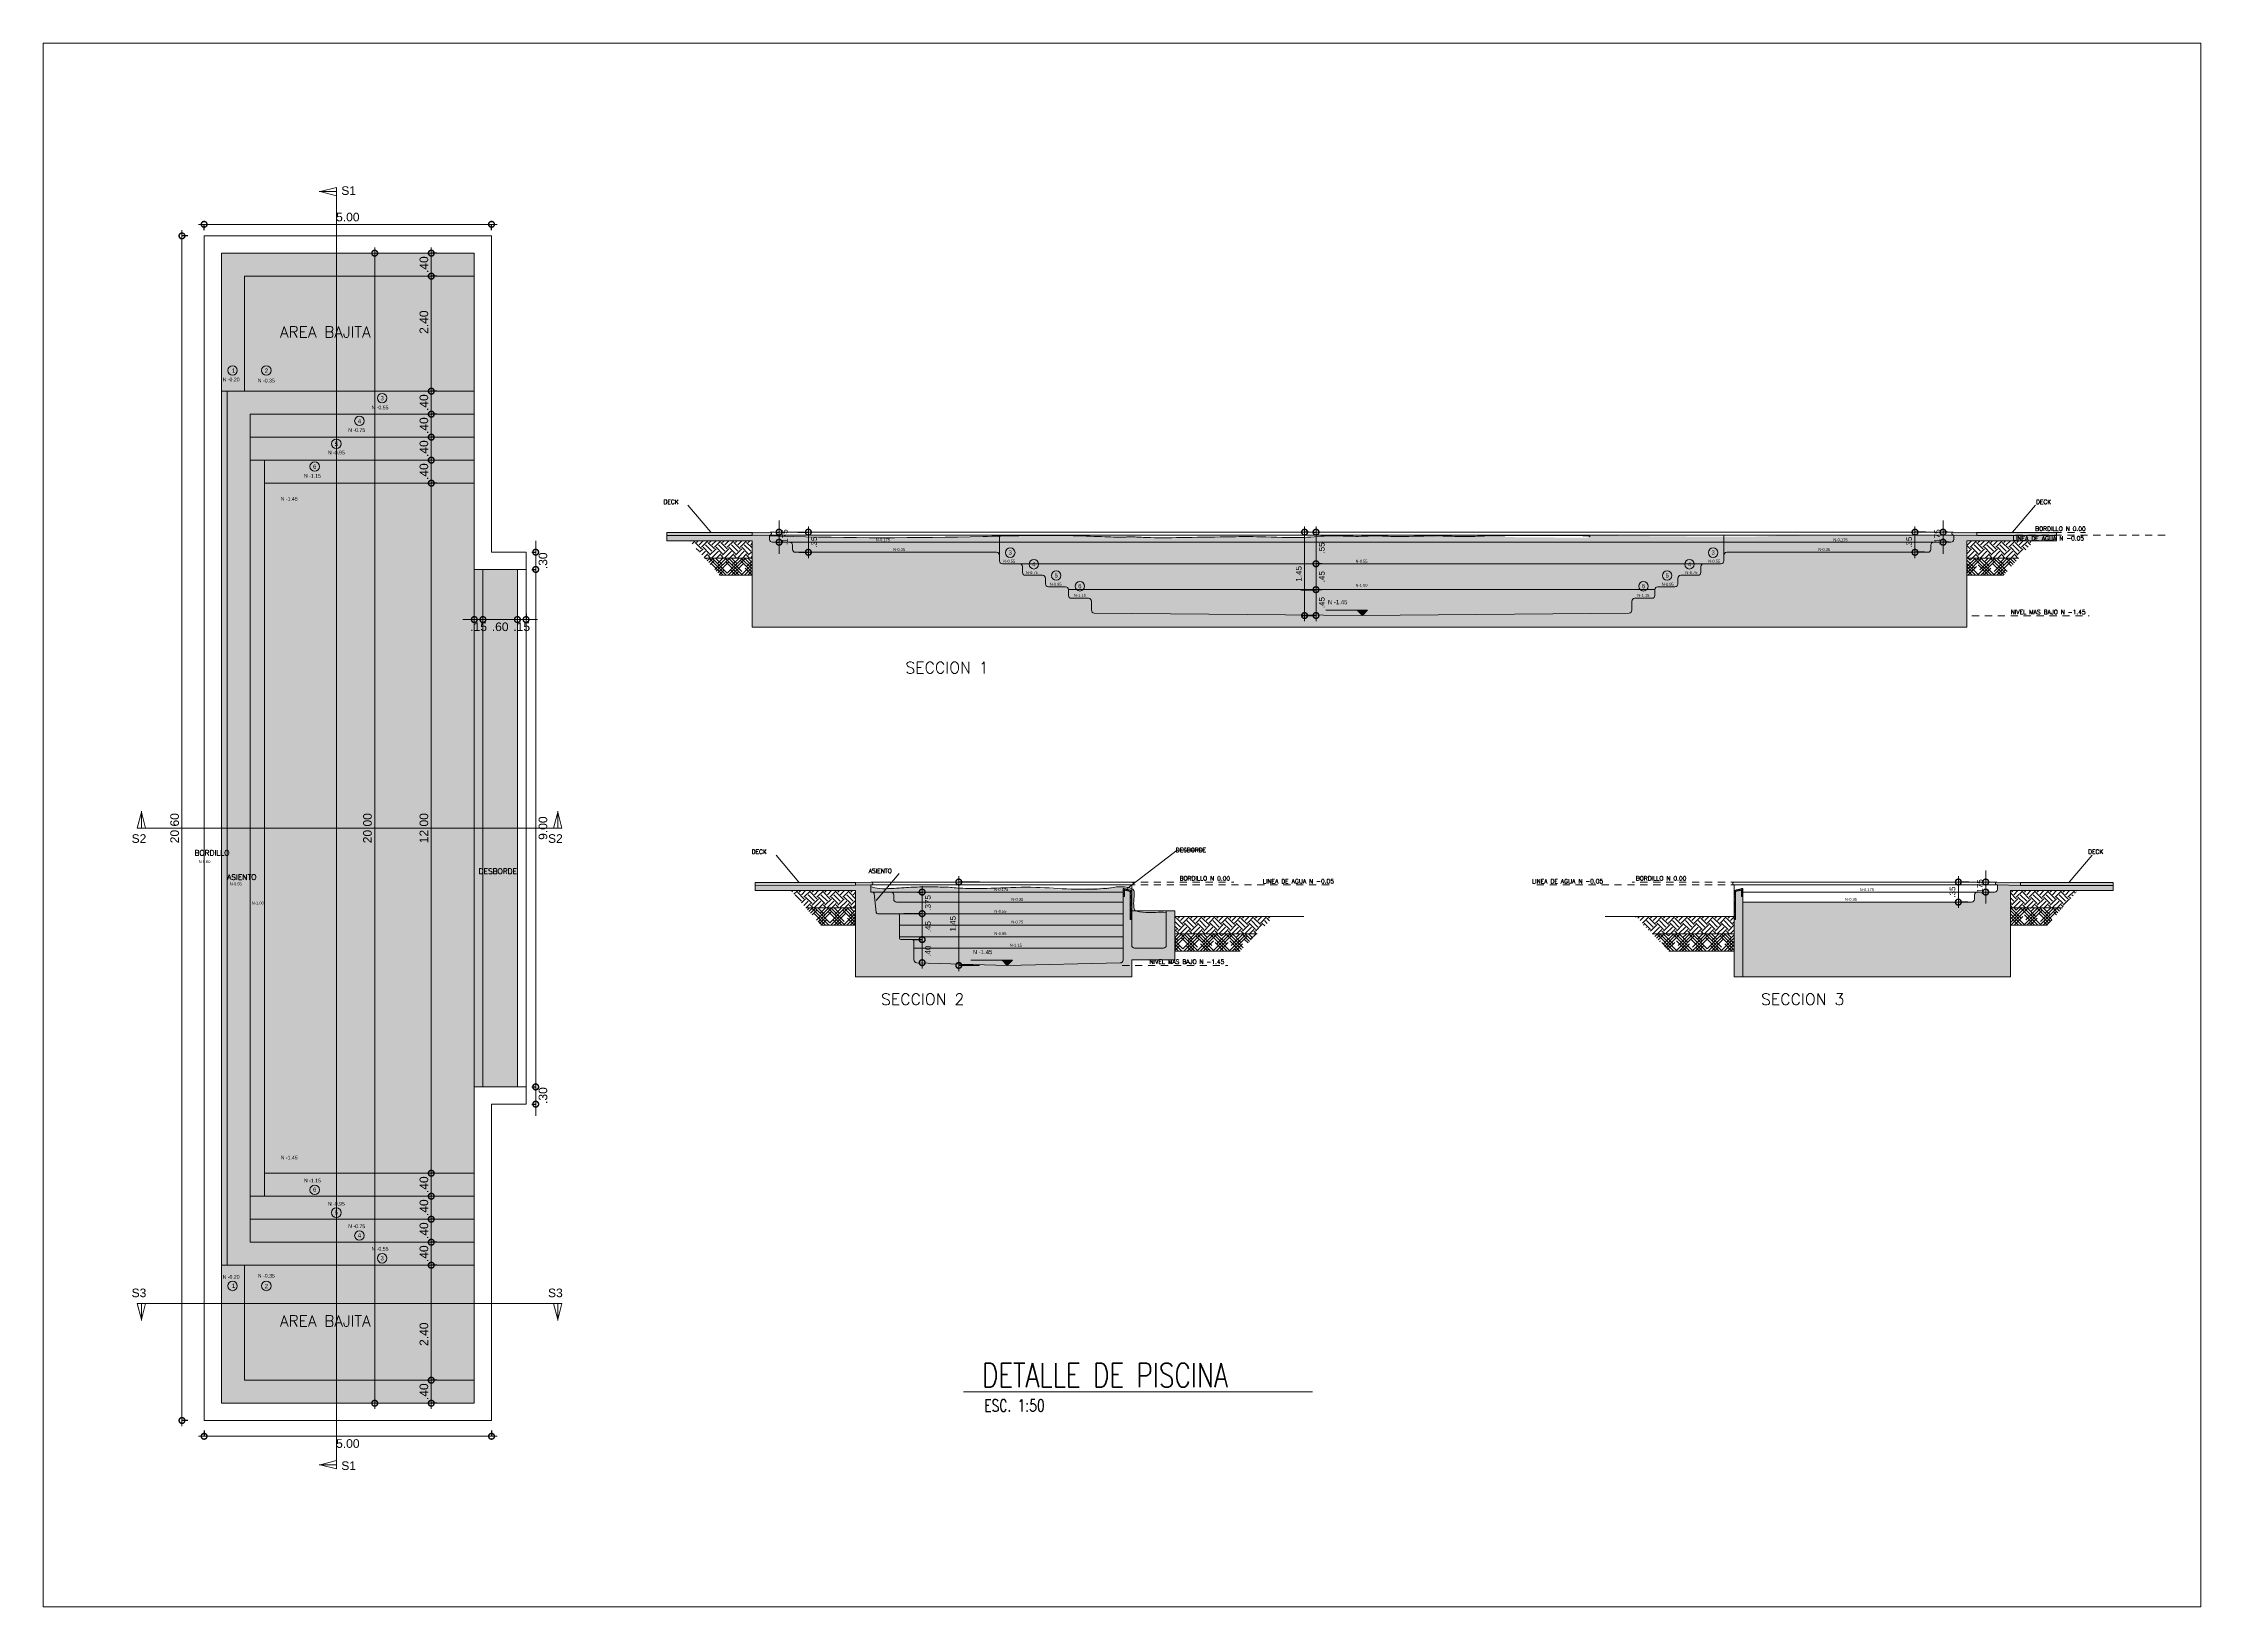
# Model space of a CAD drawing. Header units: metres. Extents: x 8 to 2416, y -346 to 476.
# Drawn here: x 278.74 to 316.27, y -24.27 to 2.92 of the extents above; entities that cross this region are included whole.
import ezdxf

# ---------------------------------------------------------------- set-up
doc = ezdxf.new("R2010")
doc.units = ezdxf.units.M
doc.header["$PDMODE"] = 34
for name, pattern in [('0', [0]), ('CONTINU', [0]), ('DASHED2', [0.375, 0.25, -0.125])]:
    doc.linetypes.add(name, pattern=pattern)
doc.layers.get('0').update_dxf_attribs({"color": 250, "linetype": '0', "lineweight": 20})
doc.layers.get('Defpoints').update_dxf_attribs({"color": 6})
for name, color, linetype, lineweight in [('corte', 250, 'Continuous', 20), ('DIMENSIONES', 5, 'Continuous', 5), ('NIVEL', 253, 'DASHED2', 0), ('piscina', 131, 'Continuous', 0), ('piso', 253, 'Continuous', 0), ('SE-2', 252, 'Continuous', 9), ('SE-3', 253, 'Continuous', 5), ('textos', 7, 'Continuous', 0)]:
    doc.layers.add(name, color=color, linetype=linetype, lineweight=lineweight)
doc.layers.add('pisos', color=253, linetype='Continuous', lineweight=0, transparency=0.1)
doc.layers.add('RELLENO SECCION', color=8, linetype='Continuous', lineweight=0, transparency=0.4)
doc.styles.add('AC', font='framd.ttf')
doc.styles.add('Arch-Dim', font='romans.shx', dxfattribs={"width": 0.75})
doc.styles.add('ESC100-2mm', font='arial.ttf', dxfattribs={"height": 0.15})
doc.styles.add('ESC50-2mm', font='arial.ttf', dxfattribs={"height": 0.1})
doc.styles.get("Standard").update_dxf_attribs({"font": 'arial.ttf', "height": 0.1875})
doc.dimstyles.new('DIMS100', dxfattribs={"dimtxt": 0.15, "dimasz": 0.2, "dimexe": 0.1, "dimexo": 0.1, "dimgap": 0.05, "dimtad": 2, "dimzin": 4, "dimdsep": 46, "dimtxsty": 'ESC100-2mm', "dimblk": 'DOTSMALL', "dimcen": 0.1, "dimdle": 0.1, "dimclrd": 256, "dimclre": 256, "dimclrt": 1, "dimadec": 0, "dimazin": 0, "dimtfac": 1, "dimtix": 1, "dimtmove": 2, "dimatfit": 3, "dimfxl": 1, "dimtolj": 1, "dimtzin": 0, "dimlwd": -1, "dimarcsym": 0})

# ---------------------------------------------------------------- blocks, each defined once
blk = doc.blocks.new('_DotSmall')
at = {"color": 0, "linetype": 'ByBlock', "lineweight": 13, "const_width": 0.5}
blk.add_lwpolyline([(-0.0625, 0, 1), (0.0625, 0, 1)], format="xyb", close=True, dxfattribs=at)
blk = doc.blocks.new('*D710')
at = {"layer": 'Defpoints', "color": 0, "transparency": 16777216}
for p in [(281.571, -0.43), (281.154, -21.03), (281.571, -21.03)]:
    blk.add_point(p, dxfattribs=at)
at = {"layer": 'DIMENSIONES', "transparency": 16777216}
blk.add_line((281.154, -0.33), (281.154, -21.13), dxfattribs=at)
at = {"layer": 'DIMENSIONES', "lineweight": -2, "transparency": 16777216}
for p, q in [((281.254, -0.43), (281.154, -0.43)), ((281.254, -21.03), (281.154, -21.03))]:
    blk.add_line(p, q, dxfattribs=at)
at = {"layer": 'DIMENSIONES', "transparency": 16777216, "xscale": 0.2, "yscale": 0.2, "zscale": 0.2}
for p, rotation in [((281.154, -0.43), 90), ((281.154, -21.03), 270)]:
    blk.add_blockref('_DotSmall', p, dxfattribs=dict(at, rotation=rotation))
at = {"layer": 'DIMENSIONES', "color": 5, "transparency": 16777216, "insert": (281.027, -10.73), "char_height": 0.15, "attachment_point": 5, "rotation": 90, "style": 'ESC100-2mm'}
blk.add_mtext('\\A1;20.60', dxfattribs=at)
blk = doc.blocks.new('*D711')
at = {"layer": 'Defpoints', "color": 0, "transparency": 16777216}
for p in [(286.539, -0.229), (281.539, -0.572), (286.539, -0.572)]:
    blk.add_point(p, dxfattribs=at)
at = {"layer": 'DIMENSIONES', "transparency": 16777216}
blk.add_line((281.439, -0.229), (286.639, -0.229), dxfattribs=at)
at = {"layer": 'DIMENSIONES', "lineweight": -2, "transparency": 16777216}
for p, q in [((281.539, -0.329), (281.539, -0.229)), ((286.539, -0.329), (286.539, -0.229))]:
    blk.add_line(p, q, dxfattribs=at)
at = {"layer": 'DIMENSIONES', "transparency": 16777216, "xscale": 0.2, "yscale": 0.2, "zscale": 0.2, "rotation": 180}
blk.add_blockref('_DotSmall', (281.539, -0.229), dxfattribs=at)
at = {"layer": 'DIMENSIONES', "transparency": 16777216, "xscale": 0.2, "yscale": 0.2, "zscale": 0.2}
blk.add_blockref('_DotSmall', (286.539, -0.229), dxfattribs=at)
at = {"layer": 'DIMENSIONES', "color": 5, "transparency": 16777216, "insert": (284.039, -0.103), "char_height": 0.15, "attachment_point": 5, "style": 'ESC100-2mm'}
blk.add_mtext('\\A1;5.00', dxfattribs=at)
blk = doc.blocks.new('*D712')
at = {"layer": 'Defpoints', "color": 0, "transparency": 16777216}
for p in [(281.539, -21.03), (286.539, -21.03), (286.539, -21.305)]:
    blk.add_point(p, dxfattribs=at)
at = {"layer": 'DIMENSIONES', "transparency": 16777216}
blk.add_line((281.439, -21.305), (286.639, -21.305), dxfattribs=at)
at = {"layer": 'DIMENSIONES', "lineweight": -2, "transparency": 16777216}
for p, q in [((281.539, -21.205), (281.539, -21.305)), ((286.539, -21.205), (286.539, -21.305))]:
    blk.add_line(p, q, dxfattribs=at)
at = {"layer": 'DIMENSIONES', "transparency": 16777216, "xscale": 0.2, "yscale": 0.2, "zscale": 0.2, "rotation": 180}
blk.add_blockref('_DotSmall', (281.539, -21.305), dxfattribs=at)
at = {"layer": 'DIMENSIONES', "transparency": 16777216, "xscale": 0.2, "yscale": 0.2, "zscale": 0.2}
blk.add_blockref('_DotSmall', (286.539, -21.305), dxfattribs=at)
at = {"layer": 'DIMENSIONES', "color": 5, "transparency": 16777216, "insert": (284.039, -21.432), "char_height": 0.15, "attachment_point": 5, "style": 'ESC100-2mm'}
blk.add_mtext('\\A1;5.00', dxfattribs=at)
blk = doc.blocks.new('*D713')
at = {"layer": 'Defpoints', "color": 0, "transparency": 16777216}
for p in [(286.376, -20.33), (285.49, -20.73), (286.376, -20.73)]:
    blk.add_point(p, dxfattribs=at)
at = {"layer": 'DIMENSIONES', "transparency": 16777216}
blk.add_line((285.49, -20.23), (285.49, -20.83), dxfattribs=at)
at = {"layer": 'DIMENSIONES', "lineweight": -2, "transparency": 16777216}
for p, q in [((285.59, -20.33), (285.49, -20.33)), ((285.59, -20.73), (285.49, -20.73))]:
    blk.add_line(p, q, dxfattribs=at)
at = {"layer": 'DIMENSIONES', "transparency": 16777216, "xscale": 0.2, "yscale": 0.2, "zscale": 0.2}
for p, rotation in [((285.49, -20.33), 90), ((285.49, -20.73), 270)]:
    blk.add_blockref('_DotSmall', p, dxfattribs=dict(at, rotation=rotation))
at = {"layer": 'DIMENSIONES', "color": 5, "transparency": 16777216, "insert": (285.363, -20.53), "char_height": 0.15, "attachment_point": 5, "rotation": 90, "style": 'ESC100-2mm'}
blk.add_mtext('\\A1;.40', dxfattribs=at)
blk = doc.blocks.new('*D714')
at = {"layer": 'Defpoints', "color": 0, "transparency": 16777216}
for p in [(285.49, -18.33), (286.071, -18.33), (286.111, -20.73)]:
    blk.add_point(p, dxfattribs=at)
at = {"layer": 'DIMENSIONES', "transparency": 16777216}
blk.add_line((285.49, -20.83), (285.49, -18.23), dxfattribs=at)
at = {"layer": 'DIMENSIONES', "lineweight": -2, "transparency": 16777216}
for p, q in [((285.59, -18.33), (285.49, -18.33)), ((285.59, -20.73), (285.49, -20.73))]:
    blk.add_line(p, q, dxfattribs=at)
at = {"layer": 'DIMENSIONES', "transparency": 16777216, "xscale": 0.2, "yscale": 0.2, "zscale": 0.2}
for p, rotation in [((285.49, -18.33), 90), ((285.49, -20.73), 270)]:
    blk.add_blockref('_DotSmall', p, dxfattribs=dict(at, rotation=rotation))
at = {"layer": 'DIMENSIONES', "color": 5, "transparency": 16777216, "insert": (285.363, -19.53), "char_height": 0.15, "attachment_point": 5, "rotation": 90, "style": 'ESC100-2mm'}
blk.add_mtext('\\A1;2.40', dxfattribs=at)
blk = doc.blocks.new('*D715')
at = {"layer": 'Defpoints', "color": 0, "transparency": 16777216}
for p in [(285.49, -17.93), (286.071, -17.93), (286.071, -18.33)]:
    blk.add_point(p, dxfattribs=at)
at = {"layer": 'DIMENSIONES', "transparency": 16777216}
blk.add_line((285.49, -18.43), (285.49, -17.83), dxfattribs=at)
at = {"layer": 'DIMENSIONES', "lineweight": -2, "transparency": 16777216}
for p, q in [((285.59, -17.93), (285.49, -17.93)), ((285.59, -18.33), (285.49, -18.33))]:
    blk.add_line(p, q, dxfattribs=at)
at = {"layer": 'DIMENSIONES', "transparency": 16777216, "xscale": 0.2, "yscale": 0.2, "zscale": 0.2}
for p, rotation in [((285.49, -17.93), 90), ((285.49, -18.33), 270)]:
    blk.add_blockref('_DotSmall', p, dxfattribs=dict(at, rotation=rotation))
at = {"layer": 'DIMENSIONES', "color": 5, "transparency": 16777216, "insert": (285.363, -18.13), "char_height": 0.15, "attachment_point": 5, "rotation": 90, "style": 'ESC100-2mm'}
blk.add_mtext('\\A1;.40', dxfattribs=at)
blk = doc.blocks.new('*D716')
at = {"layer": 'Defpoints', "color": 0, "transparency": 16777216}
for p in [(285.49, -17.53), (285.626, -17.53), (286.071, -17.93)]:
    blk.add_point(p, dxfattribs=at)
at = {"layer": 'DIMENSIONES', "transparency": 16777216}
blk.add_line((285.49, -18.03), (285.49, -17.43), dxfattribs=at)
at = {"layer": 'DIMENSIONES', "lineweight": -2, "transparency": 16777216}
for p, q in [((285.526, -17.53), (285.49, -17.53)), ((285.59, -17.93), (285.49, -17.93))]:
    blk.add_line(p, q, dxfattribs=at)
at = {"layer": 'DIMENSIONES', "transparency": 16777216, "xscale": 0.2, "yscale": 0.2, "zscale": 0.2}
for p, rotation in [((285.49, -17.53), 90), ((285.49, -17.93), 270)]:
    blk.add_blockref('_DotSmall', p, dxfattribs=dict(at, rotation=rotation))
at = {"layer": 'DIMENSIONES', "color": 5, "transparency": 16777216, "insert": (285.363, -17.73), "char_height": 0.15, "attachment_point": 5, "rotation": 90, "style": 'ESC100-2mm'}
blk.add_mtext('\\A1;.40', dxfattribs=at)
blk = doc.blocks.new('*D717')
at = {"layer": 'Defpoints', "color": 0, "transparency": 16777216}
for p in [(285.49, -17.13), (285.601, -17.13), (285.626, -17.53)]:
    blk.add_point(p, dxfattribs=at)
at = {"layer": 'DIMENSIONES', "transparency": 16777216}
blk.add_line((285.49, -17.63), (285.49, -17.03), dxfattribs=at)
at = {"layer": 'DIMENSIONES', "lineweight": -2, "transparency": 16777216}
for p, q in [((285.501, -17.13), (285.49, -17.13)), ((285.526, -17.53), (285.49, -17.53))]:
    blk.add_line(p, q, dxfattribs=at)
at = {"layer": 'DIMENSIONES', "transparency": 16777216, "xscale": 0.2, "yscale": 0.2, "zscale": 0.2}
for p, rotation in [((285.49, -17.13), 90), ((285.49, -17.53), 270)]:
    blk.add_blockref('_DotSmall', p, dxfattribs=dict(at, rotation=rotation))
at = {"layer": 'DIMENSIONES', "color": 5, "transparency": 16777216, "insert": (285.363, -17.33), "char_height": 0.15, "attachment_point": 5, "rotation": 90, "style": 'ESC100-2mm'}
blk.add_mtext('\\A1;.40', dxfattribs=at)
blk = doc.blocks.new('*D718')
at = {"layer": 'Defpoints', "color": 0, "transparency": 16777216}
for p in [(285.49, -16.73), (285.626, -16.73), (285.601, -17.13)]:
    blk.add_point(p, dxfattribs=at)
at = {"layer": 'DIMENSIONES', "transparency": 16777216}
blk.add_line((285.49, -17.23), (285.49, -16.63), dxfattribs=at)
at = {"layer": 'DIMENSIONES', "lineweight": -2, "transparency": 16777216}
for p, q in [((285.526, -16.73), (285.49, -16.73)), ((285.501, -17.13), (285.49, -17.13))]:
    blk.add_line(p, q, dxfattribs=at)
at = {"layer": 'DIMENSIONES', "transparency": 16777216, "xscale": 0.2, "yscale": 0.2, "zscale": 0.2}
for p, rotation in [((285.49, -16.73), 90), ((285.49, -17.13), 270)]:
    blk.add_blockref('_DotSmall', p, dxfattribs=dict(at, rotation=rotation))
at = {"layer": 'DIMENSIONES', "color": 5, "transparency": 16777216, "insert": (285.363, -16.93), "char_height": 0.15, "attachment_point": 5, "rotation": 90, "style": 'ESC100-2mm'}
blk.add_mtext('\\A1;.40', dxfattribs=at)
blk = doc.blocks.new('*D719')
at = {"layer": 'Defpoints', "color": 0, "transparency": 16777216}
for p in [(285.49, -4.73), (285.999, -4.73), (285.626, -16.73)]:
    blk.add_point(p, dxfattribs=at)
at = {"layer": 'DIMENSIONES', "transparency": 16777216}
blk.add_line((285.49, -16.83), (285.49, -4.63), dxfattribs=at)
at = {"layer": 'DIMENSIONES', "lineweight": -2, "transparency": 16777216}
for p, q in [((285.59, -4.73), (285.49, -4.73)), ((285.526, -16.73), (285.49, -16.73))]:
    blk.add_line(p, q, dxfattribs=at)
at = {"layer": 'DIMENSIONES', "transparency": 16777216, "xscale": 0.2, "yscale": 0.2, "zscale": 0.2}
for p, rotation in [((285.49, -4.73), 90), ((285.49, -16.73), 270)]:
    blk.add_blockref('_DotSmall', p, dxfattribs=dict(at, rotation=rotation))
at = {"layer": 'DIMENSIONES', "color": 5, "transparency": 16777216, "insert": (285.363, -10.73), "char_height": 0.15, "attachment_point": 5, "rotation": 90, "style": 'ESC100-2mm'}
blk.add_mtext('\\A1;12.00', dxfattribs=at)
blk = doc.blocks.new('*D725')
at = {"layer": 'Defpoints', "color": 0, "transparency": 16777216}
for p in [(285.49, -0.73), (286.376, -0.73), (286.376, -1.13)]:
    blk.add_point(p, dxfattribs=at)
at = {"layer": 'DIMENSIONES', "transparency": 16777216}
blk.add_line((285.49, -1.23), (285.49, -0.63), dxfattribs=at)
at = {"layer": 'DIMENSIONES', "lineweight": -2, "transparency": 16777216}
for p, q in [((285.59, -0.73), (285.49, -0.73)), ((285.59, -1.13), (285.49, -1.13))]:
    blk.add_line(p, q, dxfattribs=at)
at = {"layer": 'DIMENSIONES', "transparency": 16777216, "xscale": 0.2, "yscale": 0.2, "zscale": 0.2}
for p, rotation in [((285.49, -0.73), 90), ((285.49, -1.13), 270)]:
    blk.add_blockref('_DotSmall', p, dxfattribs=dict(at, rotation=rotation))
at = {"layer": 'DIMENSIONES', "color": 5, "transparency": 16777216, "insert": (285.363, -0.93), "char_height": 0.15, "attachment_point": 5, "rotation": 90, "style": 'ESC100-2mm'}
blk.add_mtext('\\A1;.40', dxfattribs=at)
blk = doc.blocks.new('*D723')
at = {"layer": 'Defpoints', "color": 0, "transparency": 16777216}
for p in [(286.111, -0.73), (285.49, -3.13), (286.071, -3.13)]:
    blk.add_point(p, dxfattribs=at)
at = {"layer": 'DIMENSIONES', "transparency": 16777216}
blk.add_line((285.49, -0.63), (285.49, -3.23), dxfattribs=at)
at = {"layer": 'DIMENSIONES', "lineweight": -2, "transparency": 16777216}
for p, q in [((285.59, -0.73), (285.49, -0.73)), ((285.59, -3.13), (285.49, -3.13))]:
    blk.add_line(p, q, dxfattribs=at)
at = {"layer": 'DIMENSIONES', "transparency": 16777216, "xscale": 0.2, "yscale": 0.2, "zscale": 0.2}
for p, rotation in [((285.49, -0.73), 90), ((285.49, -3.13), 270)]:
    blk.add_blockref('_DotSmall', p, dxfattribs=dict(at, rotation=rotation))
at = {"layer": 'DIMENSIONES', "color": 5, "transparency": 16777216, "insert": (285.363, -1.93), "char_height": 0.15, "attachment_point": 5, "rotation": 90, "style": 'ESC100-2mm'}
blk.add_mtext('\\A1;2.40', dxfattribs=at)
blk = doc.blocks.new('*D724')
at = {"layer": 'Defpoints', "color": 0, "transparency": 16777216}
for p in [(286.071, -3.13), (285.49, -3.53), (286.071, -3.53)]:
    blk.add_point(p, dxfattribs=at)
at = {"layer": 'DIMENSIONES', "transparency": 16777216}
blk.add_line((285.49, -3.03), (285.49, -3.63), dxfattribs=at)
at = {"layer": 'DIMENSIONES', "lineweight": -2, "transparency": 16777216}
for p, q in [((285.59, -3.13), (285.49, -3.13)), ((285.59, -3.53), (285.49, -3.53))]:
    blk.add_line(p, q, dxfattribs=at)
at = {"layer": 'DIMENSIONES', "transparency": 16777216, "xscale": 0.2, "yscale": 0.2, "zscale": 0.2}
for p, rotation in [((285.49, -3.13), 90), ((285.49, -3.53), 270)]:
    blk.add_blockref('_DotSmall', p, dxfattribs=dict(at, rotation=rotation))
at = {"layer": 'DIMENSIONES', "color": 5, "transparency": 16777216, "insert": (285.363, -3.33), "char_height": 0.15, "attachment_point": 5, "rotation": 90, "style": 'ESC100-2mm'}
blk.add_mtext('\\A1;.40', dxfattribs=at)
blk = doc.blocks.new('*D720')
at = {"layer": 'Defpoints', "color": 0, "transparency": 16777216}
for p in [(286.071, -3.53), (285.49, -3.93), (285.626, -3.93)]:
    blk.add_point(p, dxfattribs=at)
at = {"layer": 'DIMENSIONES', "transparency": 16777216}
blk.add_line((285.49, -3.43), (285.49, -4.03), dxfattribs=at)
at = {"layer": 'DIMENSIONES', "lineweight": -2, "transparency": 16777216}
for p, q in [((285.59, -3.53), (285.49, -3.53)), ((285.526, -3.93), (285.49, -3.93))]:
    blk.add_line(p, q, dxfattribs=at)
at = {"layer": 'DIMENSIONES', "transparency": 16777216, "xscale": 0.2, "yscale": 0.2, "zscale": 0.2}
for p, rotation in [((285.49, -3.53), 90), ((285.49, -3.93), 270)]:
    blk.add_blockref('_DotSmall', p, dxfattribs=dict(at, rotation=rotation))
at = {"layer": 'DIMENSIONES', "color": 5, "transparency": 16777216, "insert": (285.363, -3.73), "char_height": 0.15, "attachment_point": 5, "rotation": 90, "style": 'ESC100-2mm'}
blk.add_mtext('\\A1;.40', dxfattribs=at)
blk = doc.blocks.new('*D721')
at = {"layer": 'Defpoints', "color": 0, "transparency": 16777216}
for p in [(285.626, -3.93), (285.49, -4.33), (285.601, -4.33)]:
    blk.add_point(p, dxfattribs=at)
at = {"layer": 'DIMENSIONES', "transparency": 16777216}
blk.add_line((285.49, -3.83), (285.49, -4.43), dxfattribs=at)
at = {"layer": 'DIMENSIONES', "lineweight": -2, "transparency": 16777216}
for p, q in [((285.526, -3.93), (285.49, -3.93)), ((285.501, -4.33), (285.49, -4.33))]:
    blk.add_line(p, q, dxfattribs=at)
at = {"layer": 'DIMENSIONES', "transparency": 16777216, "xscale": 0.2, "yscale": 0.2, "zscale": 0.2}
for p, rotation in [((285.49, -3.93), 90), ((285.49, -4.33), 270)]:
    blk.add_blockref('_DotSmall', p, dxfattribs=dict(at, rotation=rotation))
at = {"layer": 'DIMENSIONES', "color": 5, "transparency": 16777216, "insert": (285.363, -4.13), "char_height": 0.15, "attachment_point": 5, "rotation": 90, "style": 'ESC100-2mm'}
blk.add_mtext('\\A1;.40', dxfattribs=at)
blk = doc.blocks.new('*D722')
at = {"layer": 'Defpoints', "color": 0, "transparency": 16777216}
for p in [(285.601, -4.33), (285.49, -4.73), (285.626, -4.73)]:
    blk.add_point(p, dxfattribs=at)
at = {"layer": 'DIMENSIONES', "transparency": 16777216}
blk.add_line((285.49, -4.23), (285.49, -4.83), dxfattribs=at)
at = {"layer": 'DIMENSIONES', "lineweight": -2, "transparency": 16777216}
for p, q in [((285.501, -4.33), (285.49, -4.33)), ((285.526, -4.73), (285.49, -4.73))]:
    blk.add_line(p, q, dxfattribs=at)
at = {"layer": 'DIMENSIONES', "transparency": 16777216, "xscale": 0.2, "yscale": 0.2, "zscale": 0.2}
for p, rotation in [((285.49, -4.33), 90), ((285.49, -4.73), 270)]:
    blk.add_blockref('_DotSmall', p, dxfattribs=dict(at, rotation=rotation))
at = {"layer": 'DIMENSIONES', "color": 5, "transparency": 16777216, "insert": (285.363, -4.53), "char_height": 0.15, "attachment_point": 5, "rotation": 90, "style": 'ESC100-2mm'}
blk.add_mtext('\\A1;.40', dxfattribs=at)
blk = doc.blocks.new('*D726')
at = {"layer": 'Defpoints', "color": 0, "transparency": 16777216}
for p in [(284.507, -0.73), (284.62, -0.73), (284.62, -20.73)]:
    blk.add_point(p, dxfattribs=at)
at = {"layer": 'DIMENSIONES', "transparency": 16777216}
blk.add_line((284.507, -20.83), (284.507, -0.63), dxfattribs=at)
at = {"layer": 'DIMENSIONES', "lineweight": -2, "transparency": 16777216}
for p, q in [((284.52, -0.73), (284.507, -0.73)), ((284.52, -20.73), (284.507, -20.73))]:
    blk.add_line(p, q, dxfattribs=at)
at = {"layer": 'DIMENSIONES', "transparency": 16777216, "xscale": 0.2, "yscale": 0.2, "zscale": 0.2}
for p, rotation in [((284.507, -0.73), 90), ((284.507, -20.73), 270)]:
    blk.add_blockref('_DotSmall', p, dxfattribs=dict(at, rotation=rotation))
at = {"layer": 'DIMENSIONES', "color": 5, "transparency": 16777216, "insert": (284.381, -10.73), "char_height": 0.15, "attachment_point": 5, "rotation": 90, "style": 'ESC100-2mm'}
blk.add_mtext('\\A1;20.00', dxfattribs=at)
blk = doc.blocks.new('*D727')
at = {"layer": 'Defpoints', "color": 0, "transparency": 16777216}
for p in [(287.139, -5.93), (287.139, -6.23), (287.307, -6.23)]:
    blk.add_point(p, dxfattribs=at)
at = {"layer": 'DIMENSIONES', "lineweight": -2, "transparency": 16777216}
for p, q in [((287.239, -5.93), (287.307, -5.93)), ((287.239, -6.23), (287.307, -6.23))]:
    blk.add_line(p, q, dxfattribs=at)
at = {"layer": 'DIMENSIONES', "transparency": 16777216}
for p, q in [((287.307, -5.93), (287.307, -5.73)), ((287.307, -5.93), (287.307, -6.23)), ((287.307, -6.23), (287.307, -6.43))]:
    blk.add_line(p, q, dxfattribs=at)
at = {"layer": 'DIMENSIONES', "transparency": 16777216, "xscale": 0.2, "yscale": 0.2, "zscale": 0.2}
for p, rotation in [((287.307, -5.93), 270), ((287.307, -6.23), 90)]:
    blk.add_blockref('_DotSmall', p, dxfattribs=dict(at, rotation=rotation))
at = {"layer": 'DIMENSIONES', "color": 5, "transparency": 16777216, "insert": (287.434, -6.08), "char_height": 0.15, "attachment_point": 5, "rotation": 90, "style": 'ESC100-2mm'}
blk.add_mtext('\\A1;.30', dxfattribs=at)
blk = doc.blocks.new('*D728')
at = {"layer": 'Defpoints', "color": 0, "transparency": 16777216}
for p in [(287.139, -15.23), (287.307, -15.23), (287.139, -15.53)]:
    blk.add_point(p, dxfattribs=at)
at = {"layer": 'DIMENSIONES', "lineweight": -2, "transparency": 16777216}
for p, q in [((287.239, -15.23), (287.307, -15.23)), ((287.239, -15.53), (287.307, -15.53))]:
    blk.add_line(p, q, dxfattribs=at)
at = {"layer": 'DIMENSIONES', "transparency": 16777216}
for p, q in [((287.307, -15.23), (287.307, -15.03)), ((287.307, -15.53), (287.307, -15.23)), ((287.307, -15.53), (287.307, -15.73))]:
    blk.add_line(p, q, dxfattribs=at)
at = {"layer": 'DIMENSIONES', "transparency": 16777216, "xscale": 0.2, "yscale": 0.2, "zscale": 0.2}
for p, rotation in [((287.307, -15.23), 270), ((287.307, -15.53), 90)]:
    blk.add_blockref('_DotSmall', p, dxfattribs=dict(at, rotation=rotation))
at = {"layer": 'DIMENSIONES', "color": 5, "transparency": 16777216, "insert": (287.434, -15.38), "char_height": 0.15, "attachment_point": 5, "rotation": 90, "style": 'ESC100-2mm'}
blk.add_mtext('\\A1;.30', dxfattribs=at)
blk = doc.blocks.new('*D729')
at = {"layer": 'Defpoints', "color": 0, "transparency": 16777216}
for p in [(287.139, -6.23), (287.139, -15.227), (287.307, -15.227)]:
    blk.add_point(p, dxfattribs=at)
at = {"layer": 'DIMENSIONES', "lineweight": -2, "transparency": 16777216}
for p, q in [((287.239, -6.23), (287.307, -6.23)), ((287.239, -15.227), (287.307, -15.227))]:
    blk.add_line(p, q, dxfattribs=at)
at = {"layer": 'DIMENSIONES', "transparency": 16777216}
blk.add_line((287.307, -6.13), (287.307, -15.327), dxfattribs=at)
at = {"layer": 'DIMENSIONES', "transparency": 16777216, "xscale": 0.2, "yscale": 0.2, "zscale": 0.2}
for p, rotation in [((287.307, -6.23), 90), ((287.307, -15.227), 270)]:
    blk.add_blockref('_DotSmall', p, dxfattribs=dict(at, rotation=rotation))
at = {"layer": 'DIMENSIONES', "color": 5, "transparency": 16777216, "insert": (287.434, -10.729), "char_height": 0.15, "attachment_point": 5, "rotation": 90, "style": 'ESC100-2mm'}
blk.add_mtext('\\A1;9.00', dxfattribs=at)
blk = doc.blocks.new('*D730')
at = {"layer": 'Defpoints', "color": 0, "transparency": 16777216}
for p in [(286.239, -6.988), (286.389, -6.988), (286.389, -7.102)]:
    blk.add_point(p, dxfattribs=at)
at = {"layer": 'DIMENSIONES', "transparency": 16777216}
for p, q in [((286.239, -7.102), (286.039, -7.102)), ((286.239, -7.102), (286.389, -7.102)), ((286.389, -7.102), (286.589, -7.102))]:
    blk.add_line(p, q, dxfattribs=at)
at = {"layer": 'DIMENSIONES', "lineweight": -2, "transparency": 16777216}
for p, q in [((286.239, -7.088), (286.239, -7.102)), ((286.389, -7.088), (286.389, -7.102))]:
    blk.add_line(p, q, dxfattribs=at)
at = {"layer": 'DIMENSIONES', "transparency": 16777216, "xscale": 0.2, "yscale": 0.2, "zscale": 0.2}
blk.add_blockref('_DotSmall', (286.239, -7.102), dxfattribs=at)
at = {"layer": 'DIMENSIONES', "transparency": 16777216, "xscale": 0.2, "yscale": 0.2, "zscale": 0.2, "rotation": 180}
blk.add_blockref('_DotSmall', (286.389, -7.102), dxfattribs=at)
at = {"layer": 'DIMENSIONES', "color": 5, "transparency": 16777216, "insert": (286.314, -7.228), "char_height": 0.15, "attachment_point": 5, "style": 'ESC100-2mm'}
blk.add_mtext('\\A1;.15', dxfattribs=at)
blk = doc.blocks.new('*D731')
at = {"layer": 'Defpoints', "color": 0, "transparency": 16777216}
for p in [(286.389, -6.988), (286.989, -7.042), (286.989, -7.102)]:
    blk.add_point(p, dxfattribs=at)
at = {"layer": 'DIMENSIONES', "transparency": 16777216}
blk.add_line((286.289, -7.102), (287.089, -7.102), dxfattribs=at)
at = {"layer": 'DIMENSIONES', "lineweight": -2, "transparency": 16777216}
blk.add_line((286.389, -7.088), (286.389, -7.102), dxfattribs=at)
at = {"layer": 'DIMENSIONES', "transparency": 16777216, "xscale": 0.2, "yscale": 0.2, "zscale": 0.2, "rotation": 180}
blk.add_blockref('_DotSmall', (286.389, -7.102), dxfattribs=at)
at = {"layer": 'DIMENSIONES', "transparency": 16777216, "xscale": 0.2, "yscale": 0.2, "zscale": 0.2}
blk.add_blockref('_DotSmall', (286.989, -7.102), dxfattribs=at)
at = {"layer": 'DIMENSIONES', "color": 5, "transparency": 16777216, "insert": (286.689, -7.228), "char_height": 0.15, "attachment_point": 5, "style": 'ESC100-2mm'}
blk.add_mtext('\\A1;.60', dxfattribs=at)
blk = doc.blocks.new('*D732')
at = {"layer": 'Defpoints', "color": 0, "transparency": 16777216}
for p in [(287.139, -6.661), (286.989, -7.042), (287.139, -7.102)]:
    blk.add_point(p, dxfattribs=at)
at = {"layer": 'DIMENSIONES', "transparency": 16777216}
for p, q in [((286.989, -7.102), (286.789, -7.102)), ((286.989, -7.102), (287.139, -7.102)), ((287.139, -7.102), (287.339, -7.102))]:
    blk.add_line(p, q, dxfattribs=at)
at = {"layer": 'DIMENSIONES', "lineweight": -2, "transparency": 16777216}
blk.add_line((287.139, -7.002), (287.139, -7.102), dxfattribs=at)
at = {"layer": 'DIMENSIONES', "transparency": 16777216, "xscale": 0.2, "yscale": 0.2, "zscale": 0.2}
blk.add_blockref('_DotSmall', (286.989, -7.102), dxfattribs=at)
at = {"layer": 'DIMENSIONES', "transparency": 16777216, "xscale": 0.2, "yscale": 0.2, "zscale": 0.2, "rotation": 180}
blk.add_blockref('_DotSmall', (287.139, -7.102), dxfattribs=at)
at = {"layer": 'DIMENSIONES', "color": 5, "transparency": 16777216, "insert": (287.064, -7.228), "char_height": 0.15, "attachment_point": 5, "style": 'ESC100-2mm'}
blk.add_mtext('\\A1;.15', dxfattribs=at)
blk = doc.blocks.new('INDI.PISO')
blk.add_hatch(color=256).paths.add_polyline_path([(0, 0), (0.183, 0), (0.092, -0.092)])
blk.add_line((0.183, 0), (0.728, 0))
blk.add_lwpolyline([(0, 0), (0.183, 0), (0.092, -0.092), (0, 0)])
blk = doc.blocks.new('*D733')
at = {"layer": 'Defpoints', "color": 0, "transparency": 16777216}
for p in [(291.767, -5.582), (291.787, -5.932), (292.05, -5.932)]:
    blk.add_point(p, dxfattribs=at)
at = {"layer": 'DIMENSIONES', "lineweight": -2, "transparency": 16777216}
for p, q in [((291.867, -5.582), (292.05, -5.582)), ((291.887, -5.932), (292.05, -5.932))]:
    blk.add_line(p, q, dxfattribs=at)
at = {"layer": 'DIMENSIONES', "transparency": 16777216}
blk.add_line((292.05, -5.482), (292.05, -6.032), dxfattribs=at)
at = {"layer": 'DIMENSIONES', "transparency": 16777216, "xscale": 0.2, "yscale": 0.2, "zscale": 0.2}
for p, rotation in [((292.05, -5.582), 90), ((292.05, -5.932), 270)]:
    blk.add_blockref('_DotSmall', p, dxfattribs=dict(at, rotation=rotation))
at = {"layer": 'DIMENSIONES', "color": 1, "transparency": 16777216, "insert": (292.151, -5.757), "char_height": 0.1, "attachment_point": 5, "rotation": 90, "style": 'ESC50-2mm'}
blk.add_mtext('\\A1;.35', dxfattribs=at)
blk = doc.blocks.new('*D734')
at = {"layer": 'Defpoints', "color": 0, "transparency": 16777216}
for p in [(311.582, -5.582), (311.299, -5.932), (311.562, -5.932)]:
    blk.add_point(p, dxfattribs=at)
at = {"layer": 'DIMENSIONES', "transparency": 16777216}
blk.add_line((311.299, -5.482), (311.299, -6.032), dxfattribs=at)
at = {"layer": 'DIMENSIONES', "lineweight": -2, "transparency": 16777216}
for p, q in [((311.482, -5.582), (311.299, -5.582)), ((311.462, -5.932), (311.299, -5.932))]:
    blk.add_line(p, q, dxfattribs=at)
at = {"layer": 'DIMENSIONES', "transparency": 16777216, "xscale": 0.2, "yscale": 0.2, "zscale": 0.2}
for p, rotation in [((311.299, -5.582), 90), ((311.299, -5.932), 270)]:
    blk.add_blockref('_DotSmall', p, dxfattribs=dict(at, rotation=rotation))
at = {"layer": 'DIMENSIONES', "color": 1, "transparency": 16777216, "insert": (311.198, -5.757), "char_height": 0.1, "attachment_point": 5, "rotation": 90, "style": 'ESC50-2mm'}
blk.add_mtext('\\A1;.35', dxfattribs=at)
blk = doc.blocks.new('*D735')
at = {"layer": 'Defpoints', "color": 0, "transparency": 16777216}
for p in [(300.681, -5.582), (300.853, -5.582), (300.853, -7.032)]:
    blk.add_point(p, dxfattribs=at)
at = {"layer": 'DIMENSIONES', "transparency": 16777216}
blk.add_line((300.681, -7.132), (300.681, -5.482), dxfattribs=at)
at = {"layer": 'DIMENSIONES', "lineweight": -2, "transparency": 16777216}
for p, q in [((300.753, -5.582), (300.681, -5.582)), ((300.753, -7.032), (300.681, -7.032))]:
    blk.add_line(p, q, dxfattribs=at)
at = {"layer": 'DIMENSIONES', "transparency": 16777216, "xscale": 0.2, "yscale": 0.2, "zscale": 0.2}
for p, rotation in [((300.681, -5.582), 90), ((300.681, -7.032), 270)]:
    blk.add_blockref('_DotSmall', p, dxfattribs=dict(at, rotation=rotation))
at = {"layer": 'DIMENSIONES', "color": 1, "transparency": 16777216, "insert": (300.58, -6.307), "char_height": 0.1, "attachment_point": 5, "rotation": 90, "style": 'ESC50-2mm'}
blk.add_mtext('\\A1;1.45', dxfattribs=at)
blk = doc.blocks.new('*D736')
at = {"layer": 'Defpoints', "color": 0, "transparency": 16777216}
for p in [(300.516, -6.582), (300.88, -6.582), (300.528, -7.032)]:
    blk.add_point(p, dxfattribs=at)
at = {"layer": 'DIMENSIONES', "lineweight": -2, "transparency": 16777216}
for p, q in [((300.616, -6.582), (300.88, -6.582)), ((300.628, -7.032), (300.88, -7.032))]:
    blk.add_line(p, q, dxfattribs=at)
at = {"layer": 'DIMENSIONES', "transparency": 16777216}
blk.add_line((300.88, -7.132), (300.88, -6.482), dxfattribs=at)
at = {"layer": 'DIMENSIONES', "transparency": 16777216, "xscale": 0.2, "yscale": 0.2, "zscale": 0.2}
for p, rotation in [((300.88, -6.582), 90), ((300.88, -7.032), 270)]:
    blk.add_blockref('_DotSmall', p, dxfattribs=dict(at, rotation=rotation))
at = {"layer": 'DIMENSIONES', "color": 1, "transparency": 16777216, "insert": (300.981, -6.807), "char_height": 0.1, "attachment_point": 5, "rotation": 90, "style": 'ESC50-2mm'}
blk.add_mtext('\\A1;.45', dxfattribs=at)
blk = doc.blocks.new('*D737')
at = {"layer": 'Defpoints', "color": 0, "transparency": 16777216}
for p in [(300.88, -6.132), (300.88, -6.132), (300.88, -6.582)]:
    blk.add_point(p, dxfattribs=at)
at = {"layer": 'DIMENSIONES', "transparency": 16777216}
blk.add_line((300.88, -6.682), (300.88, -6.032), dxfattribs=at)
at = {"layer": 'DIMENSIONES', "lineweight": -2, "transparency": 16777216}
for p, q in [((300.98, -6.132), (300.88, -6.132)), ((300.98, -6.582), (300.88, -6.582))]:
    blk.add_line(p, q, dxfattribs=at)
at = {"layer": 'DIMENSIONES', "transparency": 16777216, "xscale": 0.2, "yscale": 0.2, "zscale": 0.2}
for p, rotation in [((300.88, -6.132), 90), ((300.88, -6.582), 270)]:
    blk.add_blockref('_DotSmall', p, dxfattribs=dict(at, rotation=rotation))
at = {"layer": 'DIMENSIONES', "color": 1, "transparency": 16777216, "insert": (300.981, -6.357), "char_height": 0.1, "attachment_point": 5, "rotation": 90, "style": 'ESC50-2mm'}
blk.add_mtext('\\A1;.45', dxfattribs=at)
blk = doc.blocks.new('*D738')
at = {"layer": 'Defpoints', "color": 0, "transparency": 16777216}
for p in [(300.88, -5.582), (300.95, -5.582), (300.88, -6.132)]:
    blk.add_point(p, dxfattribs=at)
at = {"layer": 'DIMENSIONES', "lineweight": -2, "transparency": 16777216}
for p, q in [((300.85, -5.582), (300.88, -5.582)), ((300.98, -6.132), (300.88, -6.132))]:
    blk.add_line(p, q, dxfattribs=at)
at = {"layer": 'DIMENSIONES', "transparency": 16777216}
blk.add_line((300.88, -6.232), (300.88, -5.482), dxfattribs=at)
at = {"layer": 'DIMENSIONES', "transparency": 16777216, "xscale": 0.2, "yscale": 0.2, "zscale": 0.2}
for p, rotation in [((300.88, -5.582), 90), ((300.88, -6.132), 270)]:
    blk.add_blockref('_DotSmall', p, dxfattribs=dict(at, rotation=rotation))
at = {"layer": 'DIMENSIONES', "color": 1, "transparency": 16777216, "insert": (300.981, -5.857), "char_height": 0.1, "attachment_point": 5, "rotation": 90, "style": 'ESC50-2mm'}
blk.add_mtext('\\A1;.55', dxfattribs=at)
blk = doc.blocks.new('*D739')
at = {"layer": 'Defpoints', "color": 0, "transparency": 16777216}
for p in [(294.666, -11.666), (295.129, -11.666), (295.129, -13.116)]:
    blk.add_point(p, dxfattribs=at)
at = {"layer": 'DIMENSIONES', "transparency": 16777216}
blk.add_line((294.666, -13.216), (294.666, -11.566), dxfattribs=at)
at = {"layer": 'DIMENSIONES', "lineweight": -2, "transparency": 16777216}
for p, q in [((295.029, -11.666), (294.666, -11.666)), ((295.029, -13.116), (294.666, -13.116))]:
    blk.add_line(p, q, dxfattribs=at)
at = {"layer": 'DIMENSIONES', "transparency": 16777216, "xscale": 0.2, "yscale": 0.2, "zscale": 0.2}
for p, rotation in [((294.666, -11.666), 90), ((294.666, -13.116), 270)]:
    blk.add_blockref('_DotSmall', p, dxfattribs=dict(at, rotation=rotation))
at = {"layer": 'DIMENSIONES', "color": 1, "transparency": 16777216, "insert": (294.565, -12.391), "char_height": 0.1, "attachment_point": 5, "rotation": 90, "style": 'ESC50-2mm'}
blk.add_mtext('\\A1;1.45', dxfattribs=at)
blk = doc.blocks.new('*D740')
at = {"layer": 'Defpoints', "color": 0, "transparency": 16777216}
for p in [(293.76, -12.667), (293.934, -13.069), (294.029, -13.069)]:
    blk.add_point(p, dxfattribs=at)
at = {"layer": 'DIMENSIONES', "lineweight": -2, "transparency": 16777216}
for p, q in [((293.86, -12.667), (294.029, -12.667)), ((294.034, -13.069), (294.029, -13.069))]:
    blk.add_line(p, q, dxfattribs=at)
at = {"layer": 'DIMENSIONES', "transparency": 16777216}
blk.add_line((294.029, -12.567), (294.029, -13.169), dxfattribs=at)
at = {"layer": 'DIMENSIONES', "transparency": 16777216, "xscale": 0.2, "yscale": 0.2, "zscale": 0.2}
for p, rotation in [((294.029, -12.667), 90), ((294.029, -13.069), 270)]:
    blk.add_blockref('_DotSmall', p, dxfattribs=dict(at, rotation=rotation))
at = {"layer": 'DIMENSIONES', "color": 1, "transparency": 16777216, "insert": (294.13, -12.868), "char_height": 0.1, "attachment_point": 5, "rotation": 90, "style": 'ESC50-2mm'}
blk.add_mtext('\\A1;.40', dxfattribs=at)
blk = doc.blocks.new('*D741')
at = {"layer": 'Defpoints', "color": 0, "transparency": 16777216}
for p in [(293.61, -12.216), (294.029, -12.216), (293.76, -12.667)]:
    blk.add_point(p, dxfattribs=at)
at = {"layer": 'DIMENSIONES', "lineweight": -2, "transparency": 16777216}
for p, q in [((293.71, -12.216), (294.029, -12.216)), ((293.86, -12.667), (294.029, -12.667))]:
    blk.add_line(p, q, dxfattribs=at)
at = {"layer": 'DIMENSIONES', "transparency": 16777216}
blk.add_line((294.029, -12.767), (294.029, -12.116), dxfattribs=at)
at = {"layer": 'DIMENSIONES', "transparency": 16777216, "xscale": 0.2, "yscale": 0.2, "zscale": 0.2}
for p, rotation in [((294.029, -12.216), 90), ((294.029, -12.667), 270)]:
    blk.add_blockref('_DotSmall', p, dxfattribs=dict(at, rotation=rotation))
at = {"layer": 'DIMENSIONES', "color": 1, "transparency": 16777216, "insert": (294.129, -12.442), "char_height": 0.1, "attachment_point": 5, "rotation": 90, "style": 'ESC50-2mm'}
blk.add_mtext('\\A1;.45', dxfattribs=at)
blk = doc.blocks.new('*D742')
at = {"layer": 'Defpoints', "color": 0, "transparency": 16777216}
for p in [(293.851, -11.841), (294.029, -11.841), (293.854, -12.216)]:
    blk.add_point(p, dxfattribs=at)
at = {"layer": 'DIMENSIONES', "lineweight": -2, "transparency": 16777216}
for p, q in [((293.951, -11.841), (294.029, -11.841)), ((293.954, -12.216), (294.029, -12.216))]:
    blk.add_line(p, q, dxfattribs=at)
at = {"layer": 'DIMENSIONES', "transparency": 16777216}
blk.add_line((294.029, -12.316), (294.029, -11.741), dxfattribs=at)
at = {"layer": 'DIMENSIONES', "transparency": 16777216, "xscale": 0.2, "yscale": 0.2, "zscale": 0.2}
for p, rotation in [((294.029, -11.841), 90), ((294.029, -12.216), 270)]:
    blk.add_blockref('_DotSmall', p, dxfattribs=dict(at, rotation=rotation))
at = {"layer": 'DIMENSIONES', "color": 1, "transparency": 16777216, "insert": (294.13, -12.029), "char_height": 0.1, "attachment_point": 5, "rotation": 90, "style": 'ESC50-2mm'}
blk.add_mtext('\\A1;.375', dxfattribs=at)
blk = doc.blocks.new('*D743')
at = {"layer": 'Defpoints', "color": 0, "transparency": 16777216}
for p in [(312.336, -11.666), (312.053, -12.016), (312.316, -12.016)]:
    blk.add_point(p, dxfattribs=at)
at = {"layer": 'DIMENSIONES', "transparency": 16777216}
blk.add_line((312.053, -11.566), (312.053, -12.116), dxfattribs=at)
at = {"layer": 'DIMENSIONES', "lineweight": -2, "transparency": 16777216}
for p, q in [((312.236, -11.666), (312.053, -11.666)), ((312.216, -12.016), (312.053, -12.016))]:
    blk.add_line(p, q, dxfattribs=at)
at = {"layer": 'DIMENSIONES', "transparency": 16777216, "xscale": 0.2, "yscale": 0.2, "zscale": 0.2}
for p, rotation in [((312.053, -11.666), 90), ((312.053, -12.016), 270)]:
    blk.add_blockref('_DotSmall', p, dxfattribs=dict(at, rotation=rotation))
at = {"layer": 'DIMENSIONES', "color": 1, "transparency": 16777216, "insert": (311.952, -11.841), "char_height": 0.1, "attachment_point": 5, "rotation": 90, "style": 'ESC50-2mm'}
blk.add_mtext('\\A1;.35', dxfattribs=at)
blk = doc.blocks.new('*D744')
at = {"layer": 'Defpoints', "color": 0, "transparency": 16777216}
for p in [(312.529, -11.666), (312.629, -11.666), (312.629, -11.841)]:
    blk.add_point(p, dxfattribs=at)
at = {"layer": 'DIMENSIONES', "transparency": 16777216}
for p, q in [((312.529, -11.666), (312.529, -11.466)), ((312.529, -11.841), (312.529, -11.666)), ((312.529, -11.841), (312.529, -12.041))]:
    blk.add_line(p, q, dxfattribs=at)
at = {"layer": 'DIMENSIONES', "lineweight": -2, "transparency": 16777216}
for p, q in [((312.529, -11.666), (312.529, -11.666)), ((312.529, -11.841), (312.529, -11.841))]:
    blk.add_line(p, q, dxfattribs=at)
at = {"layer": 'DIMENSIONES', "transparency": 16777216, "xscale": 0.2, "yscale": 0.2, "zscale": 0.2}
for p, rotation in [((312.529, -11.666), 270), ((312.529, -11.841), 90)]:
    blk.add_blockref('_DotSmall', p, dxfattribs=dict(at, rotation=rotation))
at = {"layer": 'DIMENSIONES', "color": 1, "transparency": 16777216, "insert": (312.428, -11.754), "char_height": 0.1, "attachment_point": 5, "rotation": 90, "style": 'ESC50-2mm'}
blk.add_mtext('\\A1;.175', dxfattribs=at)
blk = doc.blocks.new('*D761')
at = {"layer": 'Defpoints', "color": 0, "transparency": 16777216}
for p in [(311.964, -5.582), (311.788, -5.757), (311.995, -5.757)]:
    blk.add_point(p, dxfattribs=at)
at = {"layer": 'DIMENSIONES', "transparency": 16777216}
for p, q in [((311.788, -5.582), (311.788, -5.382)), ((311.788, -5.582), (311.788, -5.757)), ((311.788, -5.757), (311.788, -5.957))]:
    blk.add_line(p, q, dxfattribs=at)
at = {"layer": 'DIMENSIONES', "lineweight": -2, "transparency": 16777216}
for p, q in [((311.864, -5.582), (311.788, -5.582)), ((311.895, -5.757), (311.788, -5.757))]:
    blk.add_line(p, q, dxfattribs=at)
at = {"layer": 'DIMENSIONES', "transparency": 16777216, "xscale": 0.2, "yscale": 0.2, "zscale": 0.2}
for p, rotation in [((311.788, -5.582), 270), ((311.788, -5.757), 90)]:
    blk.add_blockref('_DotSmall', p, dxfattribs=dict(at, rotation=rotation))
at = {"layer": 'DIMENSIONES', "color": 1, "transparency": 16777216, "insert": (311.687, -5.669), "char_height": 0.1, "attachment_point": 5, "rotation": 90, "style": 'ESC50-2mm'}
blk.add_mtext('\\A1;.175', dxfattribs=at)
blk = doc.blocks.new('*D762')
at = {"layer": 'Defpoints', "color": 0, "transparency": 16777216}
for p in [(291.399, -5.582), (291.392, -5.757), (291.54, -5.757)]:
    blk.add_point(p, dxfattribs=at)
at = {"layer": 'DIMENSIONES', "lineweight": -2, "transparency": 16777216}
for p, q in [((291.499, -5.582), (291.54, -5.582)), ((291.492, -5.757), (291.54, -5.757))]:
    blk.add_line(p, q, dxfattribs=at)
at = {"layer": 'DIMENSIONES', "transparency": 16777216}
for p, q in [((291.54, -5.582), (291.54, -5.382)), ((291.54, -5.582), (291.54, -5.757)), ((291.54, -5.757), (291.54, -5.957))]:
    blk.add_line(p, q, dxfattribs=at)
at = {"layer": 'DIMENSIONES', "transparency": 16777216, "xscale": 0.2, "yscale": 0.2, "zscale": 0.2}
for p, rotation in [((291.54, -5.582), 270), ((291.54, -5.757), 90)]:
    blk.add_blockref('_DotSmall', p, dxfattribs=dict(at, rotation=rotation))
at = {"layer": 'DIMENSIONES', "color": 1, "transparency": 16777216, "insert": (291.641, -5.669), "char_height": 0.1, "attachment_point": 5, "rotation": 90, "style": 'ESC50-2mm'}
blk.add_mtext('\\A1;.175', dxfattribs=at)

msp = doc.modelspace()

# ---------------------------------------------------------------- hatches: boundary and pattern name
at = {"layer": 'piscina', "transparency": 33554534}
h = msp.add_hatch(color=256, dxfattribs=at)
h.dxf.hatch_style = 1
h.set_gradient(color1=(204, 224, 239), color2=(122, 175, 223), name='CURVED')
edge = h.paths.add_edge_path()
edge.add_spline(control_points=[(291.37435, -5.645), (291.43881, -5.64694), (292.67444, -5.68836), (294.33186, -5.68322), (296.34987, -5.62213), (297.6096, -5.68119), (297.55414, -5.66471), (297.63334, -5.66373), (297.67218, -5.66273), (297.70276, -5.66393)], knot_values=[7.16396073, 7.16396073, 7.16396073, 7.16396073, 7.35763269, 10.8764745, 12.12994766, 13.41382232, 14.6558702, 15.7327535, 16.2036662, 16.2036662, 16.2036662, 16.2036662], degree=3, periodic=0)
edge.add_line((297.70276, -5.66393), (297.70276, -5.69363))
edge.add_line((297.70276, -5.69363), (291.37434, -5.69363))
edge.add_line((291.37434, -5.69363), (291.37435, -5.645))
h.paths.add_polyline_path([(291.77434, -5.80671, 0.41421356), (291.72434, -5.75671), (291.42432, -5.75671, -0.42323597), (291.37434, -5.70517), (291.37434, -5.69363), (297.70276, -5.69363), (297.70276, -6.99566), (297.02329, -6.98949, -0.40820075), (296.97432, -6.9395), (296.97432, -6.78171, 0.41421356), (296.92432, -6.73171), (296.62431, -6.73171, -0.41886613), (296.57432, -6.68091), (296.57432, -6.58171, 0.41421356), (296.52432, -6.53171), (296.22431, -6.53171, -0.41886613), (296.17432, -6.48091), (296.17432, -6.38171, 0.41421356), (296.12432, -6.33171), (295.82431, -6.33171, -0.41886613), (295.77432, -6.28091), (295.77432, -6.18171, 0.41421356), (295.72432, -6.13171), (295.42431, -6.13171, -0.41886613), (295.37432, -6.08091), (295.37432, -5.98171, 0.41421356), (295.32432, -5.93171), (291.82434, -5.93171, -0.41886613), (291.77434, -5.88091)])
h = msp.add_hatch(color=256, dxfattribs=at)
h.dxf.hatch_style = 1
h.set_gradient(color1=(204, 224, 239), color2=(122, 175, 223), name='CURVED')
edge = h.paths.add_edge_path()
edge.add_spline(control_points=[(301.83358, -5.64795), (301.83824, -5.64785), (301.97074, -5.64523), (302.33549, -5.66796), (302.83537, -5.63901), (303.29299, -5.65609), (303.62223, -5.65939), (303.89289, -5.63933), (305.69759, -5.63862), (305.64311, -5.65201), (305.63785, -5.66415)], knot_values=[0, 0, 0, 0, 0.01398725, 0.39768439, 1.09444487, 1.51351433, 1.77103749, 2.08200786, 2.32587252, 2.41621316, 2.41621316, 2.41621316, 2.41621316], degree=3, periodic=0)
edge.add_line((305.61282, -5.63239), (305.61282, -5.6797))
edge.add_line((305.61282, -5.6797), (301.83255, -5.64797))
edge.add_line((301.83255, -5.64797), (301.83358, -5.64795))
edge = h.paths.add_edge_path()
edge.add_line((301.83255, -5.64797), (305.64432, -5.64114))
edge.add_line((305.64432, -5.64114), (305.64317, -6.9395))
edge.add_arc((305.89238, -6.96168), 0.2502, 174.914382, 187.807213)
edge.add_line((305.6445, -6.99567), (301.83358, -7.03025))
edge.add_line((301.83358, -7.03025), (301.83255, -5.64797))
h.paths.add_polyline_path([(297.70276, -5.69363), (301.83255, -5.64797), (301.83358, -7.03025), (301.67432, -7.03169), (297.70276, -6.99566)])
edge = h.paths.add_edge_path()
edge.add_spline(control_points=[(297.70276, -5.66393), (297.71154, -5.66427), (297.76741, -5.6668), (298.13608, -5.69009), (299.04146, -5.6643), (300.00109, -5.65584), (300.57421, -5.6959), (301.07713, -5.63693), (301.32804, -5.64787), (301.4247, -5.65209)], knot_values=[2.80022424, 2.80022424, 2.80022424, 2.80022424, 2.93539256, 3.53189955, 5.15621695, 5.65075105, 6.4113116, 6.87403532, 7.16396073, 7.16396073, 7.16396073, 7.16396073], degree=3, periodic=0)
edge.add_spline(control_points=[(301.4247, -5.65209), (301.50425, -5.6537), (301.63224, -5.65749), (301.76017, -5.64958), (301.83358, -5.64795)], knot_values=[2.41621316, 2.41621316, 2.41621316, 2.41621316, 2.57988228, 2.80022424, 2.80022424, 2.80022424, 2.80022424], degree=3, periodic=0)
edge.add_line((301.83358, -5.64795), (301.83255, -5.64797))
edge.add_line((301.83255, -5.64797), (297.70276, -5.69363))
edge.add_line((297.70276, -5.69363), (297.70276, -5.66393))
h = msp.add_hatch(color=256, dxfattribs=at)
h.dxf.hatch_style = 1
h.set_gradient(color1=(204, 224, 239), color2=(122, 175, 223), name='CURVED')
edge = h.paths.add_edge_path()
edge.add_spline(control_points=[(311.97434, -5.645), (311.31734, -5.65478), (311.16464, -5.63193), (310.09336, -5.64171), (309.4029, -5.65892), (309.0872, -5.635), (308.37394, -5.66853), (305.91361, -5.64436), (305.81086, -5.64104), (305.72224, -5.64573), (305.67651, -5.64149), (305.64348, -5.64146)], knot_values=[7.16396073, 7.16396073, 7.16396073, 7.16396073, 7.35763269, 8.2379767, 10.8764745, 12.12994766, 12.31803027, 13.41382232, 14.6558702, 15.7327535, 16.2036662, 16.2036662, 16.2036662, 16.2036662], degree=3, periodic=0)
edge.add_line((305.64348, -5.64146), (305.64451, -5.69363))
edge.add_line((305.64451, -5.69363), (311.97435, -5.69363))
edge.add_line((311.97435, -5.69363), (311.97434, -5.645))
edge = h.paths.add_edge_path()
edge.add_arc((311.62435, -5.80671), 0.05, 90, 180, ccw=False)
edge.add_line((311.62435, -5.75671), (311.92437, -5.75671))
edge.add_arc((311.92437, -5.70671), 0.05, 270, 361.759317)
edge.add_line((311.97435, -5.70517), (311.97435, -5.69363))
edge.add_line((311.97435, -5.69363), (305.64451, -5.69363))
edge.add_line((305.64451, -5.69363), (305.64244, -6.99569))
edge.add_line((305.64244, -6.99569), (306.3254, -6.98949))
edge.add_arc((306.32437, -6.9395), 0.05, 271.178721, 360)
edge.add_line((306.37437, -6.9395), (306.37437, -6.78171))
edge.add_arc((306.42437, -6.78171), 0.05, 90, 180, ccw=False)
edge.add_line((306.42437, -6.73171), (306.72438, -6.73171))
edge.add_arc((306.72438, -6.68171), 0.05, 270, 360.908636)
edge.add_line((306.77437, -6.68091), (306.77437, -6.58171))
edge.add_arc((306.82437, -6.58171), 0.05, 90, 180, ccw=False)
edge.add_line((306.82437, -6.53171), (307.12438, -6.53171))
edge.add_arc((307.12438, -6.48171), 0.05, 270, 360.908636)
edge.add_line((307.17437, -6.48091), (307.17437, -6.38171))
edge.add_arc((307.22437, -6.38171), 0.05, 90, 180, ccw=False)
edge.add_line((307.22437, -6.33171), (307.52438, -6.33171))
edge.add_arc((307.52438, -6.28171), 0.05, 270, 360.908636)
edge.add_line((307.57437, -6.28091), (307.57437, -6.18171))
edge.add_arc((307.62437, -6.18171), 0.05, 90, 180, ccw=False)
edge.add_line((307.62437, -6.13171), (307.92438, -6.13171))
edge.add_arc((307.92438, -6.08171), 0.05, 270, 360.908636)
edge.add_line((307.97437, -6.08091), (307.97437, -5.98171))
edge.add_arc((308.02437, -5.98171), 0.05, 90, 180, ccw=False)
edge.add_line((308.02437, -5.93171), (311.52435, -5.93171))
edge.add_arc((311.52435, -5.88171), 0.05, 270, 360.908636)
edge.add_line((311.57435, -5.88091), (311.57435, -5.80671))
h = msp.add_hatch(color=256, dxfattribs=at)
h.dxf.hatch_style = 1
h.set_gradient(color1=(204, 224, 239), color2=(122, 175, 223), name='CURVED')
edge = h.paths.add_edge_path()
edge.add_spline(control_points=[(293.13519, -11.74528), (293.19379, -11.76608), (293.32039, -11.78528), (293.63431, -11.75158), (293.92926, -11.75158), (294.27478, -11.75158), (294.48967, -11.78002), (294.9821, -11.78002), (295.75741, -11.74315), (296.31993, -11.79475), (296.61594, -11.79475), (297.46984, -11.74839), (297.58447, -11.75496), (297.74199, -11.78457), (297.70823, -12.01391), (297.71827, -12.14336), (297.74625, -12.1687), (297.79404, -12.18205), (297.93238, -12.18574), (298.19977, -12.19187), (298.27519, -12.1979)], knot_values=[0, 0, 0, 0, 1, 2, 3, 4, 5, 6, 7, 8, 9, 10, 11, 12, 13, 14, 15, 16, 17, 18, 18, 18, 18], degree=3, periodic=0)
edge.add_line((298.27519, -12.1979), (298.27519, -12.76643))
edge.add_arc((298.22519, -12.76643), 0.05, 270, 360, ccw=False)
edge.add_line((298.22519, -12.81643), (297.72518, -12.81643))
edge.add_arc((297.72518, -12.76643), 0.05, 180, 270, ccw=False)
edge.add_line((297.67518, -12.76643), (297.67518, -12.26643))
edge.add_line((297.67518, -12.26643), (297.67518, -11.83078))
edge.add_arc((297.65018, -11.83078), 0.025, 360, 440.58778)
edge.add_line((297.65427, -11.80612), (297.53682, -11.77836))
edge.add_arc((297.53518, -11.78823), 0.01, 80.58778, 180)
edge.add_line((297.52518, -11.78823), (297.52518, -13.02423))
edge.add_arc((297.47517, -13.02423), 0.05002, 272.17214, 359.991731, ccw=False)
edge.add_line((297.47706, -13.07421), (295.31018, -13.11642))
edge.add_line((295.31018, -13.11642), (293.93429, -13.06889))
edge.add_arc((293.93545, -13.01829), 0.05061, 186.739825, 268.690177, ccw=False)
edge.add_line((293.88519, -13.02423), (293.88519, -12.6921))
edge.add_arc((293.86019, -12.6921), 0.025, 0, 90)
edge.add_line((293.86019, -12.6671), (293.66019, -12.6671))
edge.add_line((293.66019, -12.6671), (293.66018, -12.6671))
edge.add_arc((293.66018, -12.6421), 0.025, 180, 270, ccw=False)
edge.add_line((293.63518, -12.6421), (293.63518, -12.24144))
edge.add_arc((293.61018, -12.24144), 0.025, 0, 90)
edge.add_line((293.61018, -12.21644), (293.25568, -12.21644))
edge.add_arc((293.25568, -12.19144), 0.025, 191.309934, 269.999999, ccw=False)
edge.add_line((293.23116, -12.19634), (293.1918, -11.8635))
edge.add_arc((293.16697, -11.86644), 0.025, 6.744667, 90.000001)
edge.add_line((293.16697, -11.84144), (293.13518, -11.84145))
edge.add_line((293.13518, -11.84145), (293.13519, -11.74528))
at = {"layer": 'piso', "transparency": 33554554}
h = msp.add_hatch(color=256, dxfattribs=at)
h.set_gradient(color1=(122, 175, 223), color2=(173, 221, 247), rotation=90)
h.paths.add_polyline_path([(281.83932, -0.72892), (286.23932, -0.72684), (286.23932, -6.23368), (286.98932, -6.2371), (286.98932, -15.22342), (286.23932, -15.22684), (286.23932, -20.73092), (281.83932, -20.72892)])
at = {"layer": 'RELLENO SECCION', "linetype": 'CONTINU', "transparency": 33554483}
h = msp.add_hatch(color=256, dxfattribs=at)
h.dxf.hatch_style = 1
edge = h.paths.add_edge_path()
edge.add_arc((296.52432, -6.58171), 0.05, 0, 90)
edge.add_line((296.52432, -6.53171), (296.22431, -6.53171))
edge.add_arc((296.22431, -6.48171), 0.05, 180.908636, 270, ccw=False)
edge.add_line((296.17432, -6.4825), (296.17432, -6.38171))
edge.add_arc((296.12432, -6.38171), 0.05, 0, 90)
edge.add_line((296.12432, -6.33171), (295.82431, -6.33171))
edge.add_arc((295.82431, -6.28171), 0.05, 180.908636, 270, ccw=False)
edge.add_line((295.77432, -6.2825), (295.77432, -6.18171))
edge.add_arc((295.72432, -6.18171), 0.05, 0, 90)
edge.add_line((295.72432, -6.13171), (295.71112, -6.13171))
edge.add_line((295.71112, -6.13171), (295.42431, -6.13171))
edge.add_arc((295.42431, -6.08171), 0.05, 180.908636, 270, ccw=False)
edge.add_line((295.37432, -6.0825), (295.37432, -5.98171))
edge.add_arc((295.32432, -5.98171), 0.05, 0, 90)
edge.add_line((295.32432, -5.93171), (291.82434, -5.93171))
edge.add_arc((291.82434, -5.88171), 0.05, 180.908636, 270, ccw=False)
edge.add_line((291.77434, -5.8825), (291.77434, -5.80671))
edge.add_arc((291.72434, -5.80671), 0.05, 0, 90)
edge.add_line((291.72434, -5.75671), (291.42432, -5.75671))
edge.add_arc((291.42432, -5.70671), 0.05, 181.744017, 270, ccw=False)
edge.add_line((291.37434, -5.70823), (291.37436, -5.63198))
edge.add_line((291.37436, -5.63198), (291.07431, -5.64006))
edge.add_line((291.07431, -5.64006), (289.58598, -5.64006))
edge.add_line((289.58598, -5.64006), (289.58598, -5.73168))
edge.add_line((289.58598, -5.73168), (291.07359, -5.73168))
edge.add_line((291.07359, -5.73168), (291.07359, -7.23171))
edge.add_line((291.07359, -7.23171), (312.19937, -7.23171))
edge.add_line((312.19937, -7.23171), (312.19937, -5.73168))
edge.add_line((312.19937, -5.73168), (313.76271, -5.73168))
edge.add_line((313.76271, -5.73168), (313.76271, -5.64006))
edge.add_line((313.76271, -5.64006), (312.37437, -5.64006))
edge.add_line((312.37437, -5.64006), (311.97434, -5.6319))
edge.add_line((311.97434, -5.6319), (311.97435, -5.70517))
edge.add_arc((311.92437, -5.70671), 0.05, -90, 1.759317, ccw=False)
edge.add_line((311.92437, -5.75671), (311.62435, -5.75671))
edge.add_arc((311.62435, -5.80671), 0.05, 90, 180)
edge.add_line((311.57435, -5.80671), (311.57435, -5.88091))
edge.add_arc((311.52435, -5.88171), 0.05, -90, 0.908636, ccw=False)
edge.add_line((311.52435, -5.93171), (308.02437, -5.93171))
edge.add_arc((308.02437, -5.98171), 0.05, 90, 180)
edge.add_line((307.97437, -5.98171), (307.97437, -6.08091))
edge.add_arc((307.92438, -6.08171), 0.05, -90, 0.908636, ccw=False)
edge.add_line((307.92438, -6.13171), (307.62437, -6.13171))
edge.add_arc((307.62437, -6.18171), 0.05, 90, 180)
edge.add_line((307.57437, -6.18171), (307.57437, -6.28091))
edge.add_arc((307.52438, -6.28171), 0.05, -90, 0.908636, ccw=False)
edge.add_line((307.52438, -6.33171), (307.22437, -6.33171))
edge.add_arc((307.22437, -6.38171), 0.05, 90, 180)
edge.add_line((307.17437, -6.38171), (307.17437, -6.48091))
edge.add_arc((307.12438, -6.48171), 0.05, -90, 0.908636, ccw=False)
edge.add_line((307.12438, -6.53171), (306.82437, -6.53171))
edge.add_arc((306.82437, -6.58171), 0.05, 90, 180)
edge.add_line((306.77437, -6.58171), (306.77437, -6.68091))
edge.add_arc((306.72438, -6.68171), 0.05, -90, 0.908636, ccw=False)
edge.add_line((306.72438, -6.73171), (306.42437, -6.73171))
edge.add_arc((306.42437, -6.78171), 0.05, 90, 180)
edge.add_line((306.37437, -6.78171), (306.37437, -6.9395))
edge.add_arc((306.32437, -6.9395), 0.05, 271.227994, 360, ccw=False)
edge.add_line((306.32545, -6.98949), (301.68687, -7.03158))
edge.add_line((301.68687, -7.03158), (301.68676, -7.03169))
edge.add_line((301.68676, -7.03169), (301.68664, -7.03158))
edge.add_line((301.68664, -7.03158), (301.67432, -7.03169))
edge.add_line((301.67432, -7.03169), (297.02444, -6.9895))
edge.add_arc((297.02432, -6.9395), 0.05, 180, 270.139104, ccw=False)
edge.add_line((296.97432, -6.9395), (296.97432, -6.78171))
edge.add_arc((296.92432, -6.78171), 0.05, 0, 90)
edge.add_line((296.92432, -6.73171), (296.62431, -6.73171))
edge.add_arc((296.62431, -6.68171), 0.05, 180.908636, 270, ccw=False)
edge.add_line((296.57432, -6.6825), (296.57432, -6.58171))
h.paths.add_polyline_path([(291.77785, -5.83371), (291.57178, -5.83371)], flags=17)
h.paths.add_polyline_path([(311.77835, -5.83371), (311.57228, -5.83371)], flags=16)
h = msp.add_hatch(color=256, dxfattribs=at)
h.dxf.hatch_style = 1
h.paths.add_polyline_path([(293.63518, -12.6421), (293.63518, -12.24144, 0.41421356), (293.61018, -12.21644), (293.25568, -12.21644, -0.35751077), (293.23116, -12.19634), (293.1918, -11.8635, 0.38014066), (293.16697, -11.84144), (293.16018, -11.84144), (293.13518, -11.84144), (293.13519, -11.71663), (292.87139, -11.72201), (291.12183, -11.72479), (291.12183, -11.81641), (292.87139, -11.81641), (292.87139, -13.31644), (297.67518, -13.31644), (297.67518, -13.01644), (298.42519, -13.01644), (298.42519, -12.16643), (298.27519, -12.16643), (298.27519, -12.76643, -0.41421356), (298.22519, -12.81643), (297.72518, -12.81643, -0.41421356), (297.67518, -12.76643), (297.67518, -12.31643), (297.65018, -12.31643), (297.65018, -11.83078), (297.55018, -11.80592), (297.55018, -11.91643), (297.52518, -11.91643), (297.52518, -13.02423, -0.40794201), (297.47625, -13.07422), (295.51018, -13.11642), (293.93416, -13.06889, -0.40820075), (293.88519, -13.0189), (293.88519, -12.6921, 0.41421356), (293.86019, -12.6671), (293.66018, -12.6671, -0.41421356)])
h = msp.add_hatch(color=256, dxfattribs=at)
h.dxf.hatch_style = 1
h.paths.add_polyline_path([(308.30406, -13.31644), (308.30406, -11.91643), (308.27906, -11.91643), (308.27906, -11.80592), (308.17906, -11.83078), (308.17906, -12.31643), (308.15406, -12.31643), (308.15406, -13.01644), (308.15406, -13.31644)])
h.paths.add_polyline_path([(308.30406, -12.01644), (308.30406, -13.31644), (312.95909, -13.31644), (312.95909, -11.81641), (314.74742, -11.81641), (314.74742, -11.72479), (313.13409, -11.72479), (312.73405, -11.71663), (312.73406, -11.79143, -0.41423265), (312.68406, -11.84144), (312.38406, -11.84144, 0.41421356), (312.33406, -11.89144), (312.33406, -11.96564, -0.41886613), (312.28407, -12.01644)])
at = {"layer": 'SE-2'}
h = msp.add_hatch(dxfattribs=at)
h.set_pattern_fill('EARTH', color=256, scale=0.025, angle=45)
h.set_pattern_definition([(45, (-640.83746, -56.80725), (1e-17, 0.224506403), [0.15875, -0.15875]), (45, (-640.87955, -56.76516), (1e-17, 0.224506403), [0.15875, -0.15875]), (45, (-640.92165, -56.72306), (1e-17, 0.224506403), [0.15875, -0.15875]), (135, (-640.92165, -56.695), (-0.224506403, 1e-17), [0.15875, -0.15875]), (135, (-640.87955, -56.6529), (-0.224506403, 1e-17), [0.15875, -0.15875]), (135, (-640.83746, -56.6108), (-0.224506403, 1e-17), [0.15875, -0.15875])])
h.paths.add_polyline_path([(290.24563, -6.03168), (289.9827, -5.73168), (291.07359, -5.73168), (291.07359, -6.03168)])
h = msp.add_hatch(dxfattribs=at)
h.set_pattern_fill('EARTH', color=256, scale=0.025, angle=45)
h.set_pattern_definition([(45, (-645.48843, -56.80725), (1e-17, 0.224506403), [0.15875, -0.15875]), (45, (-645.53053, -56.76516), (1e-17, 0.224506403), [0.15875, -0.15875]), (45, (-645.57262, -56.72306), (1e-17, 0.224506403), [0.15875, -0.15875]), (135, (-645.57262, -56.695), (-0.224506403, 1e-17), [0.15875, -0.15875]), (135, (-645.53053, -56.6529), (-0.224506403, 1e-17), [0.15875, -0.15875]), (135, (-645.48843, -56.6108), (-0.224506403, 1e-17), [0.15875, -0.15875])])
h.paths.add_polyline_path([(313.10307, -6.03168), (313.36599, -5.73168), (312.19937, -5.73168), (312.19937, -6.03168)])
h = msp.add_hatch(dxfattribs=at)
h.set_pattern_fill('HOUND', color=256, scale=0.025, angle=45)
h.set_pattern_definition([(45, (-640.83746, -56.80725), (0.0841899011, 0.1403165019), [0.635, -0.3175]), (135, (-640.83746, -56.80725), (0.0841899011, -0.1403165019), [0.635, -0.3175])])
h.paths.add_polyline_path([(290.50855, -6.33168), (290.24563, -6.03168), (291.07359, -6.03168), (291.07359, -6.33168)])
h = msp.add_hatch(dxfattribs=at)
h.set_pattern_fill('HOUND', color=256, scale=0.025, angle=45)
h.set_pattern_definition([(45, (-645.48843, -56.80725), (0.0841899011, 0.1403165019), [0.635, -0.3175]), (135, (-645.48843, -56.80725), (0.0841899011, -0.1403165019), [0.635, -0.3175])])
h.paths.add_polyline_path([(312.84014, -6.33168), (313.10307, -6.03168), (312.19937, -6.03168), (312.19937, -6.33168)])
h = msp.add_hatch(dxfattribs=at)
h.set_pattern_fill('EARTH', color=256, scale=0.025, angle=45)
h.set_pattern_definition([(45, (-647.13672, -62.89198), (1e-17, 0.224506403), [0.15875, -0.15875]), (45, (-647.17881, -62.84988), (1e-17, 0.224506403), [0.15875, -0.15875]), (45, (-647.22091, -62.80779), (1e-17, 0.224506403), [0.15875, -0.15875]), (135, (-647.22091, -62.77973), (-0.224506403, 1e-17), [0.15875, -0.15875]), (135, (-647.17881, -62.73763), (-0.224506403, 1e-17), [0.15875, -0.15875]), (135, (-647.13672, -62.69554), (-0.224506403, 1e-17), [0.15875, -0.15875])])
h.paths.add_polyline_path([(292.00646, -12.11641), (291.74354, -11.81641), (292.87139, -11.81641), (292.87139, -12.11641)])
h = msp.add_hatch(dxfattribs=at)
h.set_pattern_fill('EARTH', color=256, scale=0.025, angle=45)
h.set_pattern_definition([(45, (-632.55987, -62.89198), (1e-17, 0.224506403), [0.15875, -0.15875]), (45, (-632.60196, -62.84988), (1e-17, 0.224506403), [0.15875, -0.15875]), (45, (-632.64406, -62.80779), (1e-17, 0.224506403), [0.15875, -0.15875]), (135, (-632.64406, -62.77973), (-0.224506403, 1e-17), [0.15875, -0.15875]), (135, (-632.60196, -62.73763), (-0.224506403, 1e-17), [0.15875, -0.15875]), (135, (-632.55987, -62.69554), (-0.224506403, 1e-17), [0.15875, -0.15875])])
h.paths.add_polyline_path([(313.86278, -12.11641), (314.1257, -11.81641), (312.95909, -11.81641), (312.95909, -12.11641)])
h = msp.add_hatch(dxfattribs=at)
h.set_pattern_fill('HOUND', color=256, scale=0.025, angle=45)
h.set_pattern_definition([(45, (-647.13672, -62.89198), (0.0841899011, 0.1403165019), [0.635, -0.3175]), (135, (-647.13672, -62.89198), (0.0841899011, -0.1403165019), [0.635, -0.3175])])
h.paths.add_polyline_path([(292.26939, -12.41641), (292.00646, -12.11641), (292.87139, -12.11641), (292.87139, -12.41641)])
h = msp.add_hatch(dxfattribs=at)
h.set_pattern_fill('EARTH', color=256, scale=0.025, angle=45)
h.set_pattern_definition([(45, (-642.34174, -63.342), (1e-17, 0.224506403), [0.15875, -0.15875]), (45, (-642.38384, -63.29991), (1e-17, 0.224506403), [0.15875, -0.15875]), (45, (-642.42593, -63.25782), (1e-17, 0.224506403), [0.15875, -0.15875]), (135, (-642.42593, -63.22975), (-0.224506403, 1e-17), [0.15875, -0.15875]), (135, (-642.38384, -63.18766), (-0.224506403, 1e-17), [0.15875, -0.15875]), (135, (-642.34174, -63.14556), (-0.224506403, 1e-17), [0.15875, -0.15875])])
h.paths.add_polyline_path([(300.1478, -12.26643), (298.42519, -12.26643), (298.42519, -12.56643), (299.85378, -12.56643)])
h = msp.add_hatch(dxfattribs=at)
h.set_pattern_fill('EARTH', color=256, scale=0.025, angle=45)
h.set_pattern_definition([(45, (-627.83489, -63.342), (1e-17, 0.224506403), [0.15875, -0.15875]), (45, (-627.87698, -63.29991), (1e-17, 0.224506403), [0.15875, -0.15875]), (45, (-627.91908, -63.25782), (1e-17, 0.224506403), [0.15875, -0.15875]), (135, (-627.91908, -63.22975), (-0.224506403, 1e-17), [0.15875, -0.15875]), (135, (-627.87698, -63.18766), (-0.224506403, 1e-17), [0.15875, -0.15875]), (135, (-627.83489, -63.14556), (-0.224506403, 1e-17), [0.15875, -0.15875])])
h.paths.add_polyline_path([(306.43144, -12.26643), (308.15406, -12.26643), (308.15406, -12.56643), (306.72547, -12.56643)])
h = msp.add_hatch(dxfattribs=at)
h.set_pattern_fill('HOUND', color=256, scale=0.025, angle=45)
h.set_pattern_definition([(45, (-632.55987, -62.89198), (0.0841899011, 0.1403165019), [0.635, -0.3175]), (135, (-632.55987, -62.89198), (0.0841899011, -0.1403165019), [0.635, -0.3175])])
h.paths.add_polyline_path([(313.59985, -12.41641), (313.86278, -12.11641), (312.95909, -12.11641), (312.95909, -12.41641)])
h = msp.add_hatch(dxfattribs=at)
h.set_pattern_fill('HOUND', color=256, scale=0.025, angle=45)
h.set_pattern_definition([(45, (-642.34174, -63.342007), (0.0841899011, 0.1403165019), [0.635, -0.3175]), (135, (-642.34174, -63.342007), (0.0841899011, -0.1403165019), [0.635, -0.3175])])
h.paths.add_polyline_path([(299.85378, -12.56643), (298.42519, -12.56643), (298.42519, -12.86643), (299.55975, -12.86643)])
h = msp.add_hatch(dxfattribs=at)
h.set_pattern_fill('HOUND', color=256, scale=0.025, angle=45)
h.set_pattern_definition([(45, (-627.834885, -63.342007), (0.0841899011, 0.1403165019), [0.635, -0.3175]), (135, (-627.834885, -63.342007), (0.0841899011, -0.1403165019), [0.635, -0.3175])])
h.paths.add_polyline_path([(306.72547, -12.56643), (308.15406, -12.56643), (308.15406, -12.86643), (307.01949, -12.86643)])
at = {"layer": 'SE-3'}
h = msp.add_hatch(dxfattribs=at)
h.set_pattern_fill('AR-SAND', color=256, scale=0.0005)
h.set_pattern_definition([(37.5, (305.711013, -5.610875), (-0.000800016, 0.024470662), [0, -0.019304, 0, -0.02159, 0, -0.0206375]), (7.5, (305.711013, -5.610875), (0.022476164, 0.035841255), [0, -0.010414, 0, -0.017399, 0, -0.0066675]), (327.5, (305.695392, -5.610875), (0.039549619, 7.186e-05), [0, -0.00635, 0, -0.02286, 0, -0.029845]), (317.5, (305.695392, -5.610875), (0.03817782, 0.011146466), [0, -0.003175, 0, -0.014986, 0, -0.017145])])
h.paths.add_polyline_path([(290.97432, -5.59009), (290.97432, -5.64006), (289.58598, -5.64006), (289.58598, -5.59009)])
h.paths.add_polyline_path([(291.38636, -5.58169, -0.99803627), (291.38523, -5.63168), (290.97432, -5.64006), (290.97432, -5.59009)])
h = msp.add_hatch(dxfattribs=at)
h.set_pattern_fill('AR-SAND', color=256, scale=0.0005)
h.set_pattern_definition([(37.5, (301.060041, -5.610875), (-0.000800016, 0.024470662), [0, -0.019304, 0, -0.02159, 0, -0.0206375]), (7.5, (301.06004, -5.610875), (0.02247616, 0.035841255), [0, -0.010414, 0, -0.017399, 0, -0.0066675]), (327.5, (301.04442, -5.610875), (0.03954962, 7.186e-05), [0, -0.00635, 0, -0.02286, 0, -0.029845]), (317.5, (301.04442, -5.610875), (0.03817782, 0.01114647), [0, -0.003175, 0, -0.014986, 0, -0.017145])])
h.paths.add_polyline_path([(312.37437, -5.59009), (312.37437, -5.64006), (313.76271, -5.64006), (313.76271, -5.59009)])
h.paths.add_polyline_path([(311.96233, -5.58169, 0.99803627), (311.96346, -5.63168), (312.37437, -5.64006), (312.37437, -5.59009)])
h = msp.add_hatch(dxfattribs=at)
h.set_pattern_fill('AR-SAND', color=256, scale=0.0005)
h.set_pattern_definition([(37.5, (299.411752, -11.695603), (-0.000800016, 0.02447066), [0, -0.019304, 0, -0.02159, 0, -0.0206375]), (7.5, (299.411752, -11.695603), (0.02247616, 0.03584126), [0, -0.010414, 0, -0.017399, 0, -0.0066675]), (327.5, (299.39613, -11.695603), (0.03954962, 7.186e-05), [0, -0.00635, 0, -0.02286, 0, -0.029845]), (317.5, (299.39613, -11.695603), (0.03817782, 0.01114647), [0, -0.003175, 0, -0.014986, 0, -0.017145])])
h.paths.add_polyline_path([(291.12183, -11.67482), (292.73516, -11.67482), (292.73516, -11.72479), (291.12183, -11.72479)])
edge = h.paths.add_edge_path()
edge.add_line((292.73516, -11.67482), (293.1472, -11.66642))
edge.add_arc((293.14658, -11.69141), 0.025, 273.521991, 448.589599, ccw=False)
edge.add_line((293.14812, -11.71636), (292.73516, -11.72479))
edge.add_line((292.73516, -11.72479), (292.73516, -11.67482))
h = msp.add_hatch(dxfattribs=at)
h.set_pattern_fill('AR-SAND', color=256, scale=0.0005)
h.set_pattern_definition([(37.5, (292.25077, -12.047331), (-0.000800016, 0.02447066), [0, -0.019304, 0, -0.02159, 0, -0.0206375]), (7.5, (292.25077, -12.04733), (0.02247616, 0.03584126), [0, -0.010414, 0, -0.017399, 0, -0.0066675]), (327.5, (292.23515, -12.047331), (0.03954962, 7.186e-05), [0, -0.00635, 0, -0.02286, 0, -0.029845]), (317.5, (292.23515, -12.04733), (0.03817782, 0.01114647), [0, -0.003175, 0, -0.014986, 0, -0.017145])])
h.paths.add_polyline_path([(297.65018, -11.83078), (297.55018, -11.80592), (297.55018, -11.91643), (297.52518, -11.91643), (297.52518, -11.78823, -0.46318904), (297.53682, -11.77836), (297.65427, -11.80612, -0.36687738), (297.67518, -11.83078), (297.67518, -12.31643), (297.65018, -12.31643)])
h = msp.add_hatch(dxfattribs=at)
h.set_pattern_fill('AR-SAND', color=256, scale=0.0005)
h.set_pattern_definition([(37.5, (306.007623, -12.047331), (-0.00080002, 0.02447066), [0, -0.019304, 0, -0.02159, 0, -0.0206375]), (7.5, (306.007623, -12.04733), (0.02247616, 0.03584126), [0, -0.010414, 0, -0.017399, 0, -0.0066675]), (327.5, (305.992002, -12.047331), (0.03954962, 7.186e-05), [0, -0.00635, 0, -0.02286, 0, -0.029845]), (317.5, (305.992, -12.04733), (0.0381778, 0.01114647), [0, -0.003175, 0, -0.014986, 0, -0.017145])])
h.paths.add_polyline_path([(308.17906, -11.83078), (308.27906, -11.80592), (308.27906, -11.91643), (308.30406, -11.91643), (308.30406, -11.78823, 0.46318904), (308.29243, -11.77836), (308.17497, -11.80612, 0.36687738), (308.15406, -11.83078), (308.15406, -12.31643), (308.17906, -12.31643)])
h = msp.add_hatch(dxfattribs=at)
h.set_pattern_fill('AR-SAND', color=256, scale=0.0005)
h.set_pattern_definition([(37.5, (313.988604, -11.695603), (-0.00080002, 0.02447066), [0, -0.019304, 0, -0.02159, 0, -0.0206375]), (7.5, (313.988604, -11.695603), (0.0224762, 0.03584126), [0, -0.010414, 0, -0.017399, 0, -0.0066675]), (327.5, (313.972983, -11.695603), (0.03954962, 7.186e-05), [0, -0.00635, 0, -0.02286, 0, -0.029845]), (317.5, (313.972983, -11.695603), (0.0381778, 0.0111465), [0, -0.003175, 0, -0.014986, 0, -0.017145])])
h.paths.add_polyline_path([(314.74742, -11.67482), (313.13409, -11.67482), (313.13409, -11.72479), (314.74742, -11.72479)])
edge = h.paths.add_edge_path()
edge.add_line((313.13409, -11.67482), (312.72204, -11.66642))
edge.add_arc((312.72266, -11.69141), 0.025, 91.410401, 266.478009)
edge.add_line((312.72112, -11.71636), (313.13409, -11.72479))
edge.add_line((313.13409, -11.72479), (313.13409, -11.67482))

# ---------------------------------------------------------------- linework, layer by layer
at = {"layer": 'corte'}
for p, q in [((291.07431, -5.59009), (289.58598, -5.59009)), ((289.58598, -5.59009), (289.58598, -5.73168)), ((291.38633, -5.58169), (291.07431, -5.59009)), ((291.07431, -5.59009), (291.07431, -5.64006)), ((311.96236, -5.58169), (312.37437, -5.59009)), ((312.37437, -5.59009), (312.37437, -5.64006)), ((312.37437, -5.59009), (313.76271, -5.59009)), ((313.76271, -5.59009), (313.76271, -5.73168)), ((291.07431, -5.64006), (289.58598, -5.64006)), ((291.07359, -5.73168), (289.58598, -5.73168)), ((291.07359, -5.73168), (291.07359, -7.23171)), ((291.38728, -5.63164), (291.07431, -5.64006)), ((291.37436, -5.6319), (291.37434, -5.70823)), ((291.72434, -5.75671), (291.42432, -5.75671)), ((291.77434, -5.80671), (291.77434, -5.8825)), ((295.32432, -5.93171), (291.82434, -5.93171)), ((295.37432, -5.98171), (295.37432, -6.0825)), ((307.97437, -5.98171), (307.97437, -6.0825)), ((308.02437, -5.93171), (311.52435, -5.93171)), ((311.57435, -5.80671), (311.57435, -5.8825)), ((311.62435, -5.75671), (311.92437, -5.75671)), ((311.96141, -5.63164), (312.37437, -5.64006)), ((311.97434, -5.63168), (311.97435, -5.70823)), ((312.19937, -5.73168), (312.19937, -7.23171)), ((312.19937, -5.73168), (313.76271, -5.73168)), ((312.37437, -5.64006), (313.76271, -5.64006)), ((295.72432, -6.13171), (295.42431, -6.13171)), ((295.77432, -6.18171), (295.77432, -6.2825)), ((296.12432, -6.33171), (295.82431, -6.33171)), ((307.22437, -6.33171), (307.52438, -6.33171)), ((307.57437, -6.18171), (307.57437, -6.2825)), ((307.62437, -6.13171), (307.92438, -6.13171)), ((296.17432, -6.38171), (296.17432, -6.4825)), ((296.52432, -6.53171), (296.22431, -6.53171)), ((296.57432, -6.58171), (296.57432, -6.6825)), ((296.92432, -6.73171), (296.62431, -6.73171)), ((306.42437, -6.73171), (306.72438, -6.73171)), ((306.77437, -6.58171), (306.77437, -6.6825)), ((306.82437, -6.53171), (307.12438, -6.53171)), ((307.17437, -6.38171), (307.17437, -6.4825)), ((296.97432, -6.78171), (296.97432, -6.9395)), ((297.02329, -6.98949), (301.67432, -7.03169)), ((306.32535, -6.98949), (301.67432, -7.03169)), ((306.37437, -6.78171), (306.37437, -6.9395)), ((312.19937, -7.23171), (291.07359, -7.23171)), ((292.87139, -11.67204), (291.12183, -11.67482)), ((291.12183, -11.67482), (291.12183, -11.81641)), ((292.87139, -11.72201), (291.12183, -11.72479)), ((292.87139, -11.81641), (291.12183, -11.81641)), ((293.14717, -11.66642), (292.87139, -11.67204)), ((292.87139, -11.67204), (292.87139, -11.72201)), ((293.14812, -11.71636), (292.87139, -11.72201)), ((292.87139, -11.81641), (292.87139, -13.31644)), ((293.13519, -11.71641), (293.13518, -11.84144)), ((293.13518, -11.84144), (293.16697, -11.84144)), ((293.1918, -11.86349), (293.23116, -12.19634)), ((297.52518, -11.78823), (297.52518, -13.02423)), ((297.55018, -11.91643), (297.52518, -11.91643)), ((297.53682, -11.77836), (297.65427, -11.80612)), ((297.55018, -11.80592), (297.65018, -11.83078)), ((297.55018, -11.80592), (297.55018, -11.91643)), ((297.65018, -11.83078), (297.65018, -12.31643)), ((297.67518, -11.83078), (297.67518, -12.31643)), ((308.15406, -11.83078), (308.15406, -12.31643)), ((308.29243, -11.77836), (308.17497, -11.80612)), ((308.27906, -11.80592), (308.17906, -11.83078)), ((308.17906, -11.83078), (308.17906, -12.31643)), ((308.27906, -11.80592), (308.27906, -11.91643)), ((308.27906, -11.91643), (308.30406, -11.91643)), ((308.30406, -11.78823), (308.30406, -13.31644)), ((312.33406, -11.89144), (312.33406, -11.96723)), ((312.38406, -11.84144), (312.68406, -11.84144)), ((312.72112, -11.71636), (313.13409, -11.72479)), ((312.72207, -11.66642), (313.13409, -11.67482)), ((312.73405, -11.71641), (312.73406, -11.79144)), ((312.95909, -11.81641), (312.95909, -13.31644)), ((312.95909, -11.81641), (314.74742, -11.81641)), ((313.13409, -11.67482), (313.13409, -11.72479)), ((313.13409, -11.67482), (314.74742, -11.67482)), ((313.13409, -11.72479), (314.74742, -11.72479)), ((314.74742, -11.67482), (314.74742, -11.81641)), ((293.61018, -12.21644), (293.25568, -12.21644)), ((293.63518, -12.24144), (293.63518, -12.6421)), ((297.65018, -12.31643), (297.67518, -12.31643)), ((297.67518, -12.26643), (297.67518, -12.76643)), ((298.27519, -12.16643), (298.27519, -12.76643)), ((298.27519, -12.16643), (298.42519, -12.16643)), ((298.42519, -12.16643), (298.42519, -13.01644)), ((300.67089, -12.26643), (298.42519, -12.26643)), ((305.90836, -12.26643), (308.15406, -12.26643)), ((308.15406, -12.26643), (308.15406, -13.01644)), ((308.17906, -12.31643), (308.15406, -12.31643)), ((308.30406, -12.01644), (312.28407, -12.01644)), ((293.86019, -12.6671), (293.66018, -12.6671)), ((293.88519, -12.6921), (293.88519, -13.0189)), ((293.93416, -13.06889), (295.51018, -13.11642)), ((297.47621, -13.07422), (295.51018, -13.11642)), ((298.42519, -13.01644), (297.67518, -13.01644)), ((297.67518, -13.01644), (297.67518, -13.31644)), ((298.22519, -12.81643), (297.72518, -12.81643)), ((308.15406, -13.01644), (308.15406, -13.31644)), ((297.67518, -13.31644), (292.87139, -13.31644)), ((308.15406, -13.31644), (312.95909, -13.31644))]:
    msp.add_line(p, q, dxfattribs=at)
for centre, radius, start, end in [((291.38575, -5.60668), 0.025, 273.521991, 93.521991), ((311.96295, -5.60668), 0.025, 86.478009, 266.478009), ((291.42432, -5.70671), 0.05, 180, 270), ((291.72434, -5.80671), 0.05, 360, 90), ((291.82434, -5.88171), 0.05, 180, 270), ((295.32432, -5.98171), 0.05, 360, 90), ((308.02437, -5.98171), 0.05, 90, 180), ((311.52435, -5.88171), 0.05, 270, 0), ((311.62435, -5.80671), 0.05, 90, 180), ((311.92437, -5.70671), 0.05, 270, 0), ((295.42431, -6.08171), 0.05, 180, 270), ((295.72432, -6.18171), 0.05, 360, 90), ((295.82431, -6.28171), 0.05, 180, 270), ((296.12432, -6.38171), 0.05, 360, 90), ((307.22437, -6.38171), 0.05, 90, 180), ((307.52438, -6.28171), 0.05, 270, 0), ((307.62437, -6.18171), 0.05, 90, 180), ((307.92438, -6.08171), 0.05, 270, 0), ((296.22431, -6.48171), 0.05, 180, 270), ((296.52432, -6.58171), 0.05, 360, 90), ((296.62431, -6.68171), 0.05, 180, 270), ((296.92432, -6.78171), 0.05, 360, 90), ((306.42437, -6.78171), 0.05, 90, 180), ((306.72438, -6.68171), 0.05, 270, 0), ((306.82437, -6.58171), 0.05, 90, 180), ((307.12438, -6.48171), 0.05, 270, 0), ((297.02432, -6.9395), 0.05, 180, 268.821279), ((306.32437, -6.9395), 0.05, 271.178721, 0), ((293.14658, -11.69141), 0.025, 273.521991, 93.521991), ((293.16697, -11.86644), 0.025, 6.758518, 90), ((297.53518, -11.78823), 0.01, 80.58778, 180), ((297.65018, -11.83078), 0.025, 0, 80.58778), ((308.17906, -11.83078), 0.025, 99.41222, 180), ((308.29406, -11.78823), 0.01, 0, 99.41222), ((312.28407, -11.96644), 0.05, 270, 0), ((312.38406, -11.89144), 0.05, 90, 180), ((312.68406, -11.79144), 0.05, 270, 0), ((312.72266, -11.69141), 0.025, 86.478009, 266.478009), ((293.25568, -12.19144), 0.025, 191.309932, 270), ((293.61018, -12.24144), 0.025, 0, 90), ((293.66018, -12.6421), 0.025, 180, 270), ((293.86019, -12.6921), 0.025, 0, 90), ((293.93519, -13.0189), 0.05, 180, 268.821279), ((297.47518, -13.02423), 0.05, 271.178721, 0), ((297.72518, -12.76643), 0.05, 180, 270), ((298.22519, -12.76643), 0.05, 270, 0)]:
    msp.add_arc(centre, radius, start, end, dxfattribs=at)
at = {"layer": 'Defpoints', "lineweight": 13}
msp.add_lwpolyline([(278.73932, 2.92183), (316.27138, 2.92183), (316.27138, -24.27083), (278.73932, -24.27083)], close=True, dxfattribs=at)
at = {"layer": 'NIVEL', "ltscale": 0.5}
for p, q in [((313.05034, -5.58589), (314.26626, -5.58589)), ((313.05034, -5.63586), (315.70598, -5.63586)), ((312.28901, -7.03588), (314.32956, -7.03588)), ((297.60845, -11.66644), (299.44843, -11.66644)), ((297.60845, -11.71641), (301.20092, -11.71641)), ((308.22079, -11.71641), (304.62832, -11.71641)), ((308.22079, -11.66644), (306.38082, -11.66644)), ((297.50845, -13.11643), (299.34843, -13.11643))]:
    msp.add_line(p, q, dxfattribs=at)
at = {"layer": 'piscina', "color": 141, "true_color": 0xadddf7, "transparency": 33554508}
msp.add_open_spline([(305.63785, -5.66415), (305.64311, -5.65201), (305.69759, -5.63862), (303.89289, -5.63933), (303.62223, -5.65939), (303.29299, -5.65609), (302.83537, -5.63901), (302.33549, -5.66796), (301.8973, -5.64066), (301.6369, -5.65763), (301.50425, -5.6537), (301.4247, -5.65209), (301.32804, -5.64787), (301.07713, -5.63693), (300.57421, -5.6959), (300.00109, -5.65584), (299.04146, -5.6643), (298.13608, -5.69009), (297.69372, -5.66215), (297.63718, -5.66368), (297.55414, -5.66471), (297.6096, -5.68119), (296.34987, -5.62213), (294.33186, -5.68322), (292.67443, -5.68836), (291.43879, -5.64694), (291.37432, -5.645)], degree=3, knots=[0, 0, 0, 0, 0.09034064, 0.33420531, 0.64517567, 0.90269883, 1.32176829, 2.01852877, 2.40222591, 2.63655512, 2.80022424, 2.80022424, 2.80022424, 3.09014965, 3.55287337, 4.31343392, 4.80796803, 6.43228542, 7.02879241, 7.63487343, 8.71175673, 9.95380461, 11.23767927, 12.49115243, 16.00999425, 16.20369785, 16.20369785, 16.20369785, 16.20369785], dxfattribs=at)
at = {"layer": 'piscina', "transparency": 33554534}
msp.add_open_spline([(293.13519, -11.74527), (293.20858, -11.78528), (293.52039, -11.78528), (293.83431, -11.75158), (294.12926, -11.75158), (294.47478, -11.75158), (294.68967, -11.78002), (295.1821, -11.78002), (295.95741, -11.74315), (296.51993, -11.79475), (297.20594, -11.79475), (297.44401, -11.73578), (297.66346, -11.76127), (297.73418, -11.81555), (297.70094, -12.02198), (297.71489, -12.11665), (297.71489, -12.18248), (298.00564, -12.20307), (298.07038, -12.19399), (298.21764, -12.18887), (298.27519, -12.1979)], degree=3, dxfattribs=at)
at = {"layer": 'piso'}
for p, q in [((282.23932, -1.13026), (286.23932, -1.13026)), ((282.23932, -1.13026), (282.23932, -3.13026)), ((281.83932, -3.13026), (286.23932, -3.13026)), ((281.93932, -18.33026), (281.93932, -3.13026)), ((282.33932, -17.93026), (282.33932, -3.53026)), ((286.23932, -3.53026), (282.33932, -3.53026)), ((286.23932, -3.93026), (282.33932, -3.93026)), ((286.23932, -4.33026), (282.33932, -4.33026)), ((282.58932, -4.33026), (282.58932, -17.13026)), ((286.23932, -4.73026), (282.58932, -4.73026)), ((286.23932, -6.23026), (286.23932, -15.23026)), ((286.38932, -6.23026), (286.38932, -15.23026)), ((286.98932, -6.23026), (286.98932, -15.23026)), ((287.13932, -6.23026), (287.13932, -15.23026)), ((296.44809, -11.66643), (296.44809, -11.66643)), ((308.92115, -11.66643), (308.92115, -11.66643)), ((286.23932, -16.73026), (282.58932, -16.73026)), ((286.23932, -17.13026), (282.33932, -17.13026)), ((286.23932, -17.53026), (282.33932, -17.53026)), ((286.23932, -17.93026), (282.33932, -17.93026)), ((281.83932, -18.33026), (286.23932, -18.33026)), ((282.23932, -20.33026), (282.23932, -18.33026)), ((282.23932, -20.33026), (286.23932, -20.33026))]:
    msp.add_line(p, q, dxfattribs=at)
at = {"layer": 'pisos'}
msp.add_lwpolyline([(287.13932, -15.2275), (286.23932, -15.2275), (286.23932, -20.73026), (281.83932, -20.73026), (281.83932, -0.73026), (286.23932, -0.73026), (286.23932, -6.23026), (287.13932, -6.23026), (287.13932, -5.93026), (286.53932, -5.93026), (286.53932, -0.43026), (281.53932, -0.43026), (281.53932, -21.03026), (286.53932, -21.03026), (286.53932, -15.5275), (287.13932, -15.5275), (287.13932, -15.2275)], dxfattribs=at)
at = {"layer": 'SE-2'}
for p, q in [((290.24563, -6.03168), (291.07359, -6.03168)), ((290.50855, -6.33168), (291.07359, -6.33168)), ((313.10307, -6.03168), (312.19937, -6.03168)), ((312.84014, -6.33168), (312.19937, -6.33168)), ((292.00646, -12.11641), (292.87139, -12.11641)), ((313.86278, -12.11641), (312.95909, -12.11641)), ((292.26939, -12.41641), (292.87139, -12.41641)), ((297.52518, -12.41644), (293.63518, -12.41644)), ((297.52518, -12.61644), (293.63518, -12.61644)), ((299.85378, -12.56643), (298.42519, -12.56643)), ((306.72547, -12.56643), (308.15406, -12.56643)), ((313.59985, -12.41641), (312.95909, -12.41641)), ((297.52518, -12.81644), (293.88519, -12.81644)), ((299.55975, -12.86643), (298.42519, -12.86643)), ((307.01949, -12.86643), (308.15406, -12.86643))]:
    msp.add_line(p, q, dxfattribs=at)
at = {"layer": 'SE-3'}
for p, q in [((291.38575, -5.58168), (311.96216, -5.5817)), ((291.38728, -5.63164), (311.96141, -5.63164)), ((291.72434, -5.75671), (295.37432, -5.75671)), ((295.37432, -5.98171), (295.37432, -5.63193)), ((295.37432, -5.75671), (307.97437, -5.75671)), ((307.97437, -5.98171), (307.97437, -5.63193)), ((311.62435, -5.75671), (307.97437, -5.75671)), ((295.71112, -6.13171), (307.63758, -6.13171)), ((296.57432, -6.58171), (306.77437, -6.58171)), ((297.67518, -11.71641), (293.13516, -11.71641)), ((297.67518, -11.66644), (293.14768, -11.66644)), ((293.48518, -11.84144), (293.16018, -11.84144)), ((293.48518, -11.84144), (297.52518, -11.84144)), ((293.53518, -11.89144), (293.53518, -11.96723)), ((297.67518, -11.83078), (297.67518, -11.71641)), ((308.15406, -11.66644), (312.72157, -11.66644)), ((308.15406, -11.71641), (312.73409, -11.71641)), ((308.15406, -11.83078), (308.15406, -11.71641)), ((312.38406, -11.84144), (308.30406, -11.84144)), ((297.52518, -12.01644), (293.58518, -12.01644)), ((297.52518, -12.21644), (293.61018, -12.21644)), ((298.27519, -12.16643), (297.67518, -12.16643))]:
    msp.add_line(p, q, dxfattribs=at)
for centre, radius, start, end in [((293.48518, -11.89144), 0.05, 360, 90), ((293.58518, -11.96644), 0.05, 180, 270), ((297.67521, -11.69142), 0.02499, 269.936074, 90.063926), ((308.15403, -11.69142), 0.02499, 89.936074, 270.063926)]:
    msp.add_arc(centre, radius, start, end, dxfattribs=at)
at = {"layer": 'textos', "lineweight": 13}
for p, q in [((283.55844, 0.34038), (283.83932, 0.4125)), ((283.55844, 0.34038), (283.83932, 0.4125)), ((283.83932, 0.4125), (283.83932, -21.72878)), ((283.83932, 0.4125), (283.83932, 0.26826)), ((283.83932, 0.34038), (283.54068, 0.34038)), ((283.55844, 0.34038), (283.83932, 0.26826)), ((283.55844, 0.34038), (283.83932, 0.26826)), ((280.44716, -10.44938), (280.37504, -10.73026)), ((280.44716, -10.44938), (280.37504, -10.73026)), ((280.44716, -10.73026), (280.44716, -10.43162)), ((280.44716, -10.44938), (280.51928, -10.73026)), ((280.44716, -10.44938), (280.51928, -10.73026)), ((287.6908, -10.44938), (287.61868, -10.73026)), ((287.6908, -10.44938), (287.61868, -10.73026)), ((287.6908, -10.73026), (287.6908, -10.43162)), ((287.6908, -10.44938), (287.76291, -10.73026)), ((287.6908, -10.44938), (287.76291, -10.73026)), ((280.37504, -10.73026), (280.51928, -10.73026)), ((280.44716, -10.73026), (287.6908, -10.73026)), ((287.61868, -10.73026), (287.76291, -10.73026)), ((280.44716, -19.27387), (280.37504, -18.99299)), ((280.44716, -19.27387), (280.37504, -18.99299)), ((280.37504, -18.99299), (280.51928, -18.99299)), ((280.44716, -18.99299), (287.6908, -18.99299)), ((280.44716, -19.27387), (280.51928, -18.99299)), ((280.44716, -18.99299), (280.44716, -19.29163)), ((280.44716, -19.27387), (280.51928, -18.99299)), ((287.6908, -19.27387), (287.61868, -18.99299)), ((287.6908, -19.27387), (287.61868, -18.99299)), ((287.61868, -18.99299), (287.76291, -18.99299)), ((287.6908, -19.27387), (287.76291, -18.99299)), ((287.6908, -18.99299), (287.6908, -19.29163)), ((287.6908, -19.27387), (287.76291, -18.99299)), ((283.55844, -21.8009), (283.83932, -21.72878)), ((283.55844, -21.8009), (283.83932, -21.72878)), ((283.83932, -21.87302), (283.83932, -21.72878)), ((283.83932, -21.8009), (283.54068, -21.8009)), ((283.55844, -21.8009), (283.83932, -21.87302)), ((283.55844, -21.8009), (283.83932, -21.87302))]:
    msp.add_line(p, q, dxfattribs=at)
at = {"layer": 'textos'}
for p, q in [((289.95174, -5.11282), (290.35072, -5.58201)), ((313.39695, -5.11282), (312.99797, -5.58201)), ((291.48759, -11.19755), (291.88657, -11.66674)), ((297.59315, -11.77642), (298.46361, -11.11347)), ((298.46361, -11.11347), (298.93324, -11.11347)), ((314.38165, -11.19755), (313.98267, -11.66674)), ((293.62923, -11.51791), (293.23025, -11.9871)), ((294.74718, -20.53129), (300.81848, -20.53129))]:
    msp.add_line(p, q, dxfattribs=at)
at = {"layer": 'textos', "linetype": 'CONTINU'}
for centre in [(282.03344, -2.77003), (282.62128, -2.77022), (284.63506, -3.25064), (284.24008, -3.6467), (283.83932, -4.0444), (283.46273, -4.44149), (295.56182, -5.93837), (307.78687, -5.93837), (295.9722, -6.14044), (296.36106, -6.33605), (306.98763, -6.33605), (307.37649, -6.14044), (296.77313, -6.52278), (306.57556, -6.52278), (283.46273, -17.01903), (283.83932, -17.41611), (284.24008, -17.81382), (284.63506, -18.20987), (282.03344, -18.69048), (282.62128, -18.69029)]:
    msp.add_circle(centre, 0.08247, dxfattribs=at)

# ---------------------------------------------------------------- block references
at = {"layer": 'textos', "xscale": -1}
for p in [(301.77842, -6.94002), (295.60185, -13.02475)]:
    msp.add_blockref('INDI.PISO', p, dxfattribs=at)

# ---------------------------------------------------------------- texts
at = {"layer": 'textos', "char_height": 0.15, "width": 1.3132109, "style": 'ESC100-2mm'}
for s, insert, attachment_point in [('\\pxt5.9124,29;S1', (284.18115, 0.43271, -0.20955), 3), ('\\pxt5.9124,29;S2', (280.53417, -10.83489, -0.20955), 3), ('\\pxt5.9124,29;S2', (287.7778, -10.83489, -0.20955), 3), ('\\pxt5.9124,29;S3', (280.53417, -18.88836, -0.20955), 9), ('\\pxt5.9124,29;S3', (287.7778, -18.88836, -0.20955), 9), ('\\pxt5.9124,29;S1', (284.18115, -21.89323, -0.20955), 9)]:
    msp.add_mtext(s, dxfattribs=dict(at, insert=insert, attachment_point=attachment_point))
at = {"layer": 'textos', "char_height": 0.195, "attachment_point": 7, "style": 'AC'}
for insert in [(282.85894, -2.19808), (282.85894, -19.39808)]:
    msp.add_mtext('\\A1;\\pxql;{\\Fromans|c0;AREA BAJITA}', dxfattribs=dict(at, insert=insert))
at = {"layer": 'textos'}
for s, width, gutter_width, heights, insert, char_height, attachment_point, style in [('{\\Ftxt|c0;N -0.20}', 2.2169421, 0.5, [0], (281.8616, -2.96031), 0.065, 7, 'ESC100-2mm'), ('{\\Ftxt|c0;N -0.35}', 2.2169421, 0.5, [0], (282.47405, -2.9796), 0.065, 7, 'ESC100-2mm'), ('{\\Ftxt|c0;N -0.55}', 2.2169421, 0.5, [0], (284.45226, -3.44783), 0.065, 7, 'ESC100-2mm'), ('{\\Ftxt|c0;N -0.75}', 2.2169421, 0.5, [0], (284.04706, -3.84036), 0.065, 7, 'ESC100-2mm'), ('{\\Ftxt|c0;N -0.95}', 2.2169421, 0.5, [0], (283.69209, -4.23074), 0.065, 7, 'ESC100-2mm'), ('{\\Ftxt|c0;N -1.15}', 2.2169421, 0.5, [0.05495], (283.27589, -4.56964), 0.065, 1, 'ESC100-2mm'), ('{\\Ftxt|c0;N -1.45}', 2.2169421, 0.5, [0], (282.87239, -4.96961), 0.065, 1, 'ESC100-2mm'), ('{\\Ftxt|c0;N-0.175}', 2.2169421, 0.5, [0], (293.22315, -5.68889), 0.05, 1, 'ESC100-2mm'), ('{\\Ftxt|c0;N-0.35}', 2.2169421, 0.5, [0], (293.526, -5.85842), 0.05, 1, 'ESC100-2mm'), ('{\\Ftxt|c0;N-0.35}', 2.2169421, 0.5, [0], (309.82269, -5.85842), 0.05, 3, 'ESC100-2mm'), ('{\\Ftxt|c0;N-0.175}', 2.2169421, 0.5, [0], (310.12554, -5.68889), 0.05, 3, 'ESC100-2mm'), ('{\\Ftxt|c0;N-0.55}', 2.2169421, 0.5, [0], (295.43855, -6.06264), 0.05, 1, 'ESC100-2mm'), ('{\\Ftxt|c0;N-0.75}', 2.2169421, 0.5, [0], (295.83479, -6.26059), 0.05, 1, 'ESC100-2mm'), ('{\\Ftxt|c0;N-0.55}', 2.2169421, 0.5, [0], (301.56779, -6.06264), 0.05, 1, 'ESC100-2mm'), ('{\\Ftxt|c0;N-0.75}', 2.2169421, 0.5, [0], (307.5139, -6.26059), 0.05, 3, 'ESC100-2mm'), ('{\\Ftxt|c0;N-0.55}', 2.2169421, 0.5, [0], (307.91014, -6.06264), 0.05, 3, 'ESC100-2mm'), ('{\\Ftxt|c0;N-0.95}', 2.2169421, 0.5, [0], (296.24718, -6.46289), 0.05, 1, 'ESC100-2mm'), ('{\\Ftxt|c0;N-1.15}', 2.2169421, 0.5, [0], (296.66973, -6.65573), 0.05, 1, 'ESC100-2mm'), ('{\\Ftxt|c0;N-1.00}', 2.2169421, 0.5, [0], (301.56779, -6.48127), 0.05, 1, 'ESC100-2mm'), ('{\\Ftxt|c0;N-1.15}', 2.2169421, 0.5, [0], (306.67897, -6.65573), 0.05, 3, 'ESC100-2mm'), ('{\\Ftxt|c0;N-0.95}', 2.2169421, 0.5, [0], (307.10151, -6.46289), 0.05, 3, 'ESC100-2mm'), ('{\\Ftxt|c0;N -1.45}', 2.2169421, 0.5, [0], (301.08698, -6.7608), 0.075, 1, 'ESC100-2mm'), ('{\\Ftxt|c0;N 0.00}', 2.2169421, 0.5, [0], (281.64852, -11.28652), 0.05, 3, 'ESC100-2mm'), ('{\\Ftxt|c0;N-0.55}', 2.2169421, 0.5, [0], (282.19275, -11.67389), 0.05, 3, 'ESC100-2mm'), ('{\\Ftxt|c0;N-1.00}', 2.2169421, 0.5, [0], (282.57652, -12.00735), 0.05, 3, 'ESC100-2mm'), ('{\\Ftxt|c0;N-0.175}', 2.2169421, 0.5, [0], (295.528, -11.77362), 0.05, 3, 'ESC100-2mm'), ('{\\Ftxt|c0;N-0.35}', 2.2169421, 0.5, [0], (295.78728, -11.94315), 0.05, 3, 'ESC100-2mm'), ('{\\Ftxt|c0;N-0.35}', 2.2169421, 0.5, [0], (310.08197, -11.94315), 0.05, 1, 'ESC100-2mm'), ('{\\Ftxt|c0;N-0.175}', 2.2169421, 0.5, [0], (310.34124, -11.77362), 0.05, 1, 'ESC100-2mm'), ('{\\Ftxt|c0;N-0.55}', 2.2169421, 0.5, [0], (295.49423, -12.14998), 0.05, 3, 'ESC100-2mm'), ('{\\Ftxt|c0;N-0.75}', 2.2169421, 0.5, [0], (295.78697, -12.33579), 0.05, 3, 'ESC100-2mm'), ('{\\Ftxt|c0;N-0.95}', 2.2169421, 0.5, [0], (295.49441, -12.53791), 0.05, 3, 'ESC100-2mm'), ('{\\Ftxt|c0;N-1.15}', 2.2169421, 0.5, [0], (295.76222, -12.74045), 0.05, 3, 'ESC100-2mm'), ('{\\Ftxt|c0;N -1.45}', 2.2169421, 0.5, [0], (294.91041, -12.84553), 0.075, 1, 'ESC100-2mm'), ('{\\Ftxt|c0;N -1.45}', 2.2169421, 0.5, [0], (282.87239, -16.49091), 0.065, 7, 'ESC100-2mm'), ('{\\Ftxt|c0;N -1.15}', 2.2169421, 0.5, [0.05495], (283.27589, -16.89088), 0.065, 7, 'ESC100-2mm'), ('{\\Ftxt|c0;N -0.95}', 2.2169421, 0.5, [0], (283.69209, -17.22977), 0.065, 1, 'ESC100-2mm'), ('{\\Ftxt|c0;N -0.75}', 2.2169421, 0.5, [0], (284.04706, -17.62015), 0.065, 1, 'ESC100-2mm'), ('{\\Ftxt|c0;N -0.55}', 2.2169421, 0.5, [0], (284.45226, -18.01268), 0.065, 1, 'ESC100-2mm'), ('{\\Ftxt|c0;N -0.20}', 2.2169421, 0.5, [0], (281.8616, -18.50021), 0.065, 1, 'ESC100-2mm'), ('{\\Ftxt|c0;N -0.35}', 2.2169421, 0.5, [0], (282.47405, -18.48092), 0.065, 1, 'ESC100-2mm'), ('DETALLE DE PISCINA', 26.6533698, 15, [0], (295.07096, -20.03283), 0.42, 1, 'Arch-Dim'), ('ESC. 1:50', 26.6533698, 15, [0], (295.10749, -20.66463), 0.21, 1, 'Arch-Dim')]:
    msp.add_mtext_dynamic_manual_height_columns(s, width=width, gutter_width=gutter_width, heights=heights, dxfattribs=dict(at, insert=insert, char_height=char_height, attachment_point=attachment_point, style=style))
at = {"layer": 'textos', "linetype": 'CONTINU', "char_height": 0.075, "style": 'ESC100-2mm'}
for s, insert, attachment_point in [('{\\Ftxt|c0;1}', (282.02138, -2.81062), 7), ('{\\Ftxt|c0;2}', (282.59342, -2.81081), 7), ('{\\Ftxt|c0;3}', (284.6072, -3.29123), 7), ('{\\Ftxt|c0;4}', (284.21222, -3.68729), 7), ('{\\Ftxt|c0;5}', (283.81146, -4.08499), 7), ('{\\Ftxt|c0;6}', (283.43487, -4.48207), 7), ('{\\Ftxt|c0;3}', (295.58968, -5.89778), 3), ('{\\Ftxt|c0;3}', (307.75901, -5.89778), 1), ('{\\Ftxt|c0;4}', (296.00006, -6.09985), 3), ('{\\Ftxt|c0;5}', (296.38892, -6.29546), 3), ('{\\Ftxt|c0;5}', (306.95977, -6.29546), 1), ('{\\Ftxt|c0;4}', (307.34863, -6.09985), 1), ('{\\Ftxt|c0;6}', (296.80099, -6.4822), 3), ('{\\Ftxt|c0;6}', (306.5477, -6.4822), 1), ('{\\Ftxt|c0;6}', (283.43487, -16.97844), 1), ('{\\Ftxt|c0;5}', (283.81146, -17.37553), 1), ('{\\Ftxt|c0;4}', (284.21222, -17.77323), 1), ('{\\Ftxt|c0;3}', (284.6072, -18.16929), 1), ('{\\Ftxt|c0;1}', (282.02138, -18.6499), 1), ('{\\Ftxt|c0;2}', (282.59342, -18.73088), 7)]:
    msp.add_mtext_dynamic_manual_height_columns(s, width=0.7407868, gutter_width=0.75, heights=[0], dxfattribs=dict(at, insert=insert, attachment_point=attachment_point))
at = {"layer": 'textos', "lineweight": 0, "style": 'AC'}
for s, insert, char_height, attachment_point in [('\\A1;\\pxql;{\\Fromans|c0;DECK}', (289.79357, -5.09248), 0.075, 9), ('\\A1;\\pxql;{\\Fromans|c0;DECK}', (313.40431, -5.09248), 0.075, 7), ('\\A1;\\pxql;{\\Fromans|c0;BORDILLO N 0.00}', (314.26828, -5.55934), 0.075, 9), ('\\A1;\\pxql;{\\Fromans|c0;LINEA DE AGUA N -0.05}', (314.2396, -5.72632), 0.075, 9), ('\\A1;\\pxql;{\\Fromans|c0;NIVEL MAS BAJO N -1.45}', (314.26626, -7.00933), 0.075, 9), ('\\A1;\\pxql;{\\Fromans|c0;BORDILLO}', (281.37301, -11.2072), 0.095, 7), ('\\A1;\\pxql;{\\Fromans|c0;DECK}', (291.32701, -11.17721), 0.075, 9), ('\\A1;\\pxql;{\\Fromans|c0;DESBORDE}', (298.96831, -11.14664), 0.075, 9), ('\\A1;\\pxql;{\\Fromans|c0;DECK}', (314.31014, -11.17721), 0.075, 7), ('\\A1;\\pxql;{\\Fromans|c0;ASIENTO}', (281.93948, -11.6278), 0.095, 7), ('\\A1;\\pxql;{\\Fromans|c0;ASIENTO}', (293.50116, -11.50937), 0.075, 9), ('\\A1;\\pxql;{\\Fromans|c0;BORDILLO N 0.00}', (299.38512, -11.63989), 0.075, 9), ('\\A1;\\pxql;{\\Fromans|c0;LINEA DE AGUA N -0.05}', (301.19253, -11.68986), 0.075, 9), ('\\A1;\\pxql;{\\Fromans|c0;LINEA DE AGUA N -0.05}', (304.63672, -11.68986), 0.075, 7), ('\\A1;\\pxql;{\\Fromans|c0;BORDILLO N 0.00}', (306.44412, -11.63989), 0.075, 7), ('\\A1;\\pxql;{\\Fromans|c0;NIVEL MAS BAJO N -1.45}', (299.28512, -13.08988), 0.075, 9)]:
    msp.add_mtext(s, dxfattribs=dict(at, insert=insert, char_height=char_height, attachment_point=attachment_point))
at = {"layer": 'textos', "char_height": 0.2, "width": 3.4048765}
for s, insert, attachment_point in [('\\pxqc;{\\Fromans|c0;SECCION 1}', (296.16377, -8.03813), 9), ('\\pxqc;{\\Fromans|c0;SECCION 2}', (295.74019, -13.80421), 9), ('\\pxqc;{\\Fromans|c0;SECCION 3}', (307.64287, -13.80421), 7)]:
    msp.add_mtext(s, dxfattribs=dict(at, insert=insert, attachment_point=attachment_point))
at = {"layer": 'textos', "lineweight": 0, "insert": (286.31473, -11.5262), "char_height": 0.095, "width": 0.8807081, "attachment_point": 7, "style": 'AC'}
msp.add_mtext('\\A1;\\pxql;{\\Fromans|c0;DESBORDE}', dxfattribs=at)

# ---------------------------------------------------------------- dimensions: what is measured, and where the dimension line sits
at = {"layer": 'DIMENSIONES'}
for base, p1, p2, angle, override, picture, middle in [((281.15403, -21.03026), (281.57051, -0.43026), (281.57051, -21.03026), 90, {"dimexe": 0, "dimclrt": 5, "dimfxl": 0.1, "dimfxlon": 1}, '*D710', (281.02745, -10.73026)), ((285.48984, -0.73026), (286.37635, -1.13026), (286.37635, -0.73026), 270, {"dimexe": 0, "dimclrt": 5, "dimfxl": 0.1, "dimfxlon": 1}, '*D725', (285.36325, -0.93026)), ((291.54032, -5.75671), (291.39915, -5.58168), (291.39197, -5.75671), 90, {"dimexe": 0, "dimdec": 3, "dimtxsty": 'ESC50-2mm', "dimfxl": 0.09}, '*D762', (291.64137, -5.6692)), ((292.04957, -5.93171), (291.76689, -5.58173), (291.78694, -5.93171), 90, {"dimexe": 0, "dimtxsty": 'ESC50-2mm', "dimfxl": 0.09}, '*D733', (292.15066, -5.75672)), ((300.68095, -5.58169), (300.85285, -7.03158), (300.85285, -5.58169), 90, {"dimexe": 0, "dimtxsty": 'ESC50-2mm', "dimfxl": 0.09}, '*D735', (300.57989, -6.30663)), ((311.29912, -5.93171), (311.5818, -5.58173), (311.56175, -5.93171), 90, {"dimexe": 0, "dimtxsty": 'ESC50-2mm', "dimfxl": 0.09}, '*D734', (311.19803, -5.75672)), ((311.78838, -5.75671), (311.96448, -5.58173), (311.99527, -5.75671), 90, {"dimexe": 0, "dimdec": 3, "dimtxsty": 'ESC50-2mm', "dimfxl": 0.09}, '*D761', (311.68732, -5.66922)), ((300.87967, -6.13171), (300.87967, -6.58171), (300.87967, -6.13171), 90, {"dimexe": 0, "dimtxsty": 'ESC50-2mm', "dimfxl": 0.09}, '*D737', (300.98053, -6.35671)), ((300.87967, -6.58171), (300.52844, -7.03169), (300.51603, -6.58171), 90, {"dimexe": 0, "dimtxsty": 'ESC50-2mm', "dimfxl": 0.09}, '*D736', (300.98053, -6.8067)), ((294.66572, -11.66644), (295.12924, -13.11642), (295.12924, -11.66644), 90, {"dimexe": 0, "dimtxsty": 'ESC50-2mm', "dimfxl": 0.09}, '*D739', (294.56466, -12.39143)), ((312.05296, -12.01644), (312.33564, -11.66646), (312.31558, -12.01644), 90, {"dimexe": 0, "dimtxsty": 'ESC50-2mm', "dimfxl": 0.09}, '*D743', (311.95187, -11.84145)), ((312.52949, -11.66646), (312.62876, -11.84144), (312.62876, -11.66646), 90, {"dimexe": 0, "dimdec": 3, "dimtxsty": 'ESC50-2mm', "dimfxl": 0.09}, '*D744', (312.42843, -11.75395)), ((294.02852, -11.84144), (293.85406, -12.21644), (293.8507, -11.84144), 90, {"dimexe": 0, "dimdec": 3, "dimtxsty": 'ESC50-2mm', "dimfxl": 0.09}, '*D742', (294.12961, -12.02894)), ((294.02852, -13.06889), (293.76018, -12.6671), (293.93429, -13.06889), 90, {"dimexe": 0, "dimtxsty": 'ESC50-2mm', "dimfxl": 0.09}, '*D740', (294.12958, -12.868)), ((285.48984, -20.73026), (286.37635, -20.33026), (286.37635, -20.73026), 90, {"dimexe": 0, "dimclrt": 5, "dimfxl": 0.1, "dimfxlon": 1}, '*D713', (285.36325, -20.53026))]:
    dim = msp.add_linear_dim(base=base, p1=p1, p2=p2, angle=angle, dimstyle='DIMS100', override=override, dxfattribs=at)
    dim.commit()
    dim.dimension.update_dxf_attribs({"geometry": picture, "text_midpoint": middle})
for base, p1, p2, picture, middle in [((286.53932, -0.22919), (281.53932, -0.57159), (286.53932, -0.57159), '*D711', (284.03932, -0.10261)), ((286.53932, -21.30529), (281.53932, -21.03026), (286.53932, -21.03026), '*D712', (284.03932, -21.43187))]:
    dim = msp.add_linear_dim(base=base, p1=p1, p2=p2, dimstyle='DIMS100', override={"dimexe": 0, "dimclrt": 5, "dimfxl": 0.1, "dimfxlon": 1}, dxfattribs=at)
    dim.commit()
    dim.dimension.update_dxf_attribs({"geometry": picture, "text_midpoint": middle})
at = {"layer": 'DIMENSIONES', "color": 1}
for base, p1, p2, angle, override, picture, middle in [((284.50734, -0.73026), (284.61994, -20.73026), (284.61994, -0.73026), 90, {"dimexe": 0, "dimclrt": 5, "dimfxl": 0.1, "dimfxlon": 1}, '*D726', (284.38075, -10.73026)), ((285.48984, -3.13026), (286.1109, -0.73026), (286.07111, -3.13026), 270, {"dimexe": 0, "dimclrt": 5, "dimfxl": 0.1, "dimfxlon": 1}, '*D723', (285.36325, -1.93026)), ((285.48984, -3.53026), (286.07111, -3.13026), (286.07111, -3.53026), 270, {"dimexe": 0, "dimclrt": 5, "dimfxl": 0.1, "dimfxlon": 1}, '*D724', (285.36325, -3.33026)), ((285.48984, -3.93026), (286.07111, -3.53026), (285.6257, -3.93026), 270, {"dimexe": 0, "dimclrt": 5, "dimfxl": 0.1, "dimfxlon": 1}, '*D720', (285.36325, -3.73026)), ((285.48984, -4.33026), (285.6257, -3.93026), (285.60093, -4.33026), 270, {"dimexe": 0, "dimclrt": 5, "dimfxl": 0.1, "dimfxlon": 1}, '*D721', (285.36325, -4.13026)), ((285.48984, -4.73026), (285.60093, -4.33026), (285.6257, -4.73026), 270, {"dimexe": 0, "dimclrt": 5, "dimfxl": 0.1, "dimfxlon": 1}, '*D722', (285.36325, -4.53026)), ((285.48984, -4.73026), (285.6257, -16.73026), (285.99941, -4.73026), 90, {"dimexe": 0, "dimclrt": 5, "dimfxl": 0.1, "dimfxlon": 1}, '*D719', (285.36325, -10.73026)), ((300.87967, -5.58169), (300.87967, -6.13171), (300.95003, -5.58169), 90, {"dimexe": 0, "dimtxsty": 'ESC50-2mm', "dimfxl": 0.09}, '*D738', (300.98053, -5.8567)), ((287.30733, -6.23026), (287.13932, -5.93026), (287.13932, -6.23026), 90, {"dimexe": 0, "dimclrt": 5, "dimfxl": 0.1, "dimfxlon": 1}, '*D727', (287.43397, -6.08026)), ((287.30733, -15.2275), (287.13932, -6.23026), (287.13932, -15.2275), 90, {"dimexe": 0, "dimclrt": 5, "dimfxl": 0.1, "dimfxlon": 1}, '*D729', (287.43392, -10.72888)), ((294.02852, -12.21644), (293.76018, -12.6671), (293.61018, -12.21644), 90, {"dimexe": 0, "dimtxsty": 'ESC50-2mm', "dimfxl": 0.09}, '*D741', (294.12937, -12.44177)), ((287.30733, -15.23026), (287.13932, -15.53026), (287.13932, -15.23026), 270, {"dimexe": 0, "dimclrt": 5, "dimfxl": 0.1, "dimfxlon": 1}, '*D728', (287.43397, -15.38026)), ((285.48984, -16.73026), (285.60093, -17.13026), (285.6257, -16.73026), 90, {"dimexe": 0, "dimclrt": 5, "dimfxl": 0.1, "dimfxlon": 1}, '*D718', (285.36325, -16.93026)), ((285.48984, -17.13026), (285.6257, -17.53026), (285.60093, -17.13026), 90, {"dimexe": 0, "dimclrt": 5, "dimfxl": 0.1, "dimfxlon": 1}, '*D717', (285.36325, -17.33026)), ((285.48984, -17.53026), (286.07111, -17.93026), (285.6257, -17.53026), 90, {"dimexe": 0, "dimclrt": 5, "dimfxl": 0.1, "dimfxlon": 1}, '*D716', (285.36325, -17.73026)), ((285.48984, -17.93026), (286.07111, -18.33026), (286.07111, -17.93026), 90, {"dimexe": 0, "dimclrt": 5, "dimfxl": 0.1, "dimfxlon": 1}, '*D715', (285.36325, -18.13026)), ((285.48984, -18.33026), (286.1109, -20.73026), (286.07111, -18.33026), 90, {"dimexe": 0, "dimclrt": 5, "dimfxl": 0.1, "dimfxlon": 1}, '*D714', (285.36325, -19.53026))]:
    dim = msp.add_linear_dim(base=base, p1=p1, p2=p2, angle=angle, dimstyle='DIMS100', override=override, dxfattribs=at)
    dim.commit()
    dim.dimension.update_dxf_attribs({"geometry": picture, "text_midpoint": middle})
for base, p1, p2, picture, middle in [((287.13932, -7.10161), (286.98932, -7.04225), (287.13932, -6.66074), '*D732', (287.06432, -7.2282)), ((286.38932, -7.10161), (286.23932, -6.98845), (286.38932, -6.98845), '*D730', (286.31432, -7.2282)), ((286.98932, -7.10161), (286.38932, -6.98845), (286.98932, -7.04225), '*D731', (286.68932, -7.2282))]:
    dim = msp.add_linear_dim(base=base, p1=p1, p2=p2, dimstyle='DIMS100', override={"dimexe": 0, "dimclrt": 5, "dimfxl": 0.1, "dimfxlon": 1}, dxfattribs=at)
    dim.commit()
    dim.dimension.update_dxf_attribs({"geometry": picture, "text_midpoint": middle})

doc.saveas('drawing.dxf')
